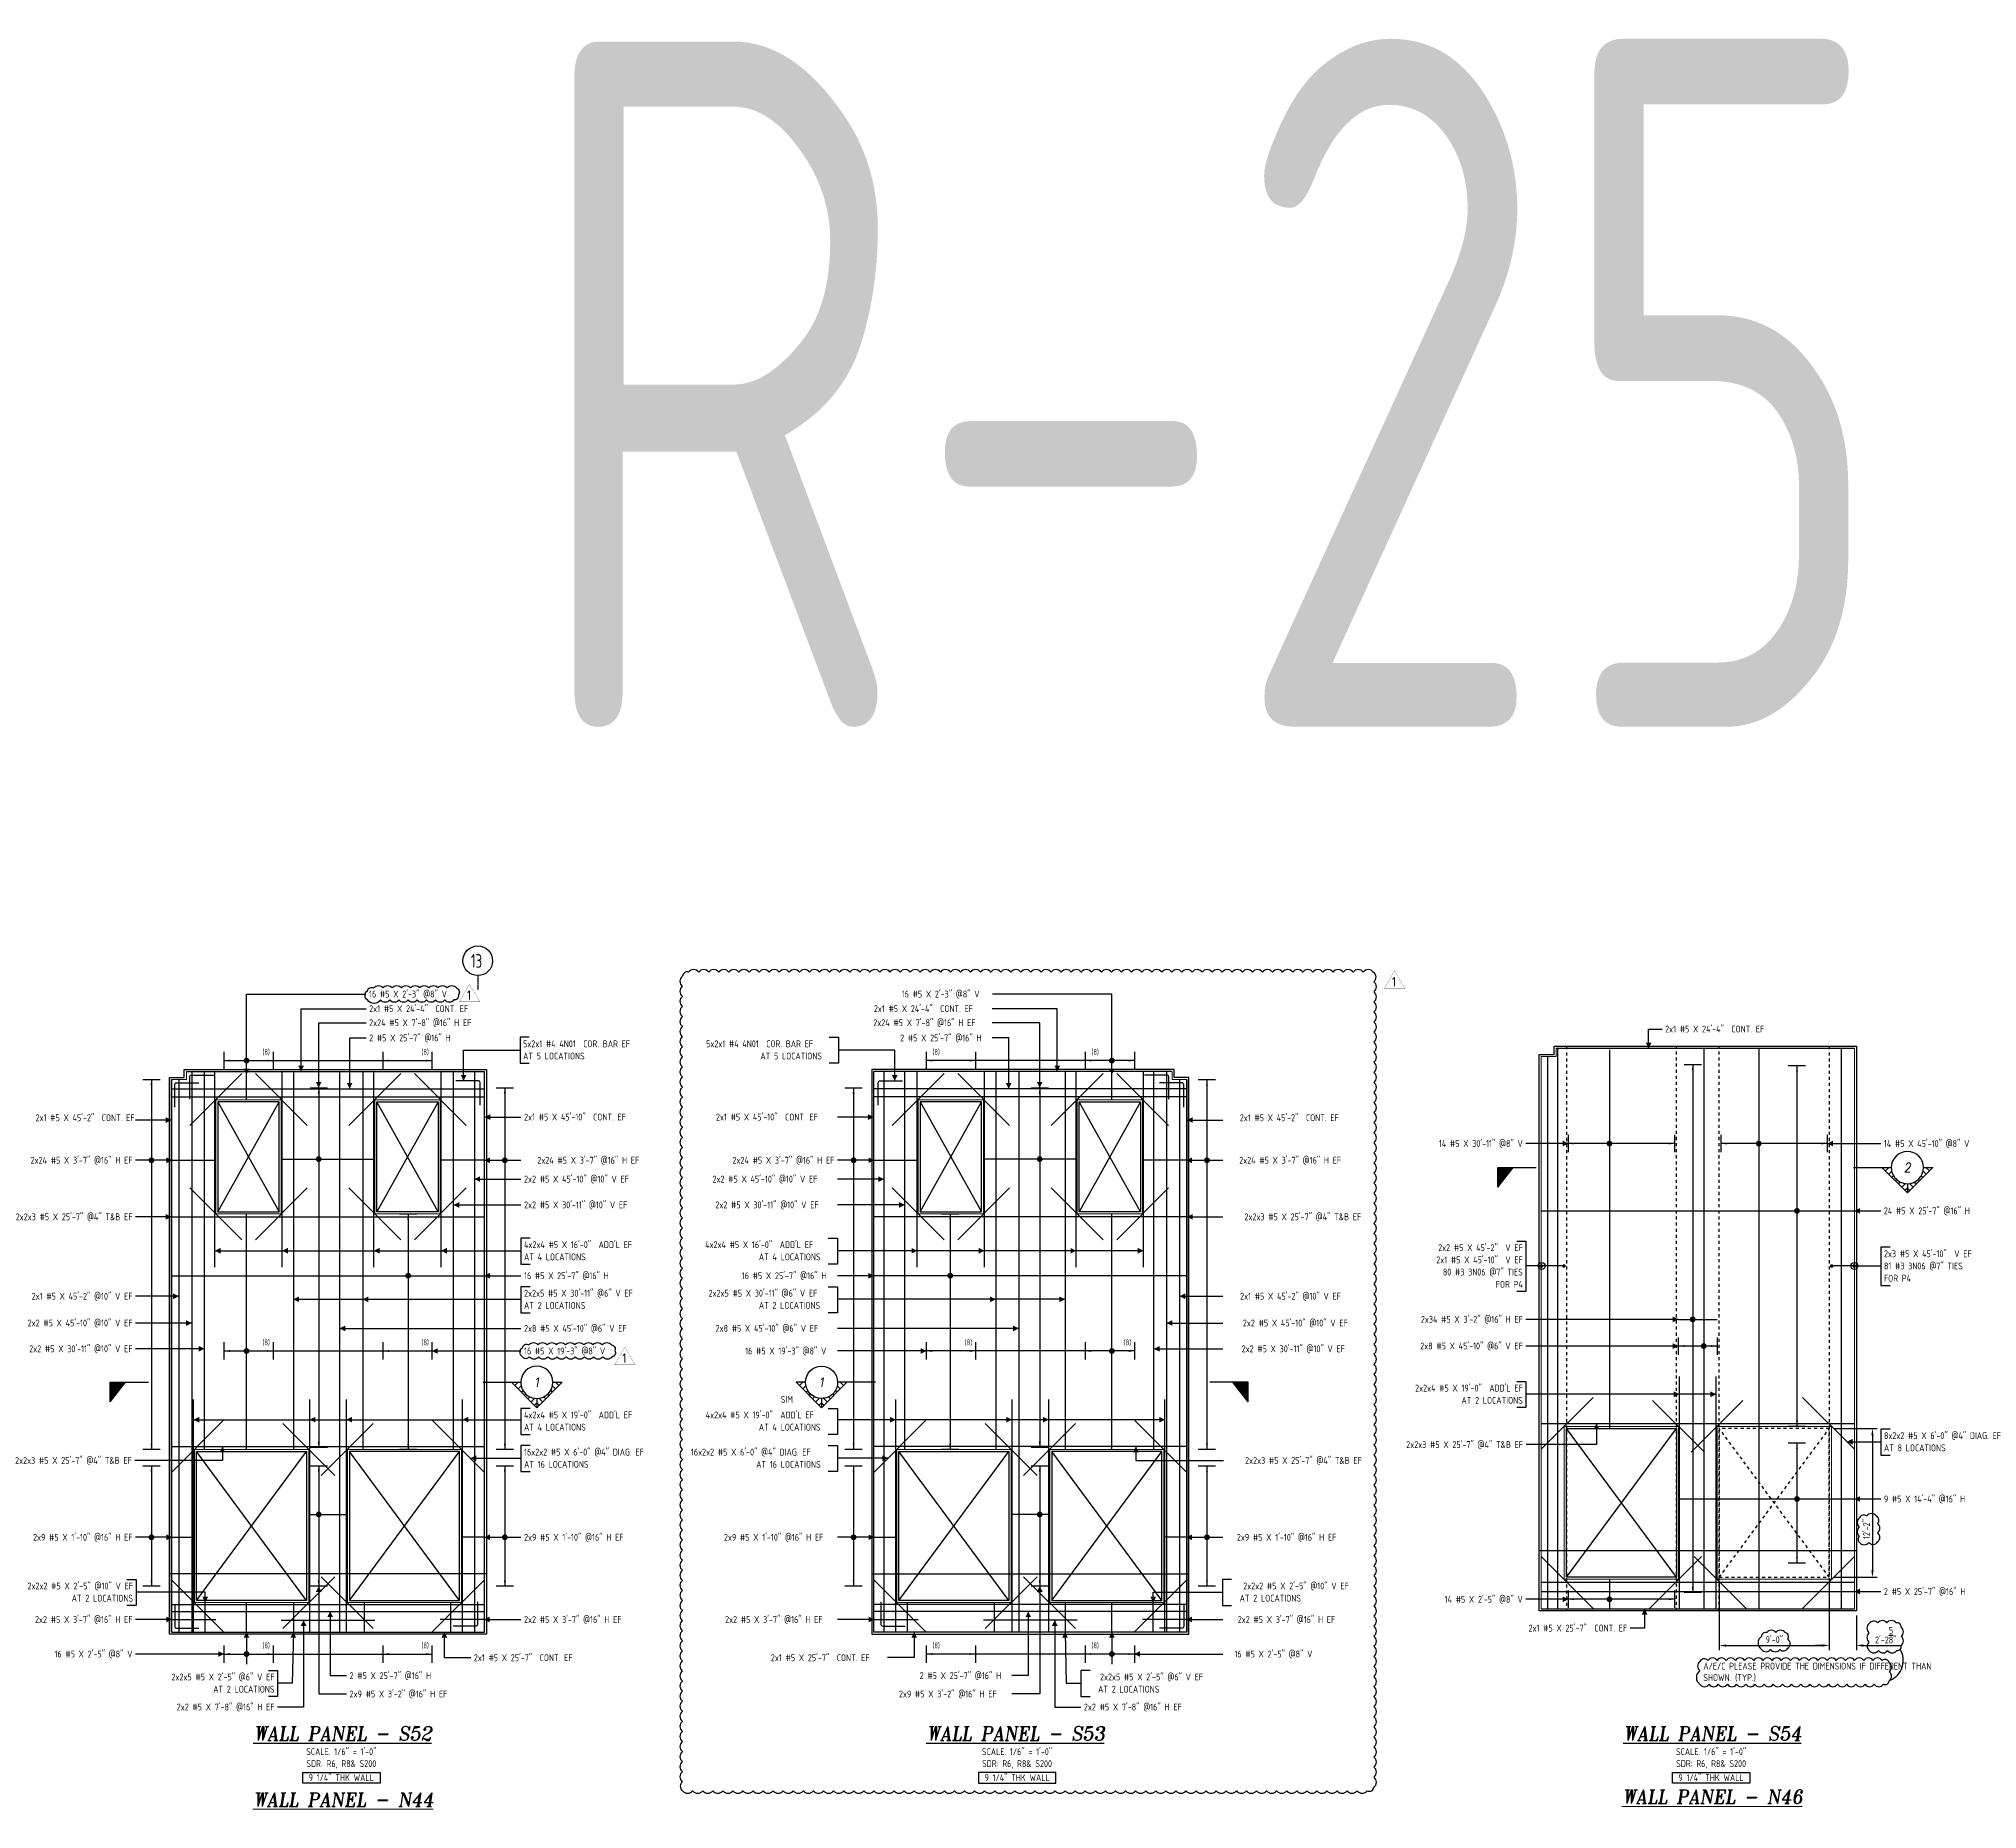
# Model space of a CAD drawing. Header units: inches. Extents: x 10095 to 38568, y -2433 to 4174.
# Drawn here: x 17910 to 19812, y 189 to 1926 of the extents above; entities that cross this region are included whole.
import ezdxf
from ezdxf.enums import TextEntityAlignment as Align

# ---------------------------------------------------------------- set-up
doc = ezdxf.new("R2010")
doc.units = ezdxf.units.IN
doc.header["$MEASUREMENT"] = 0
doc.linetypes.add('HIDDEN', pattern=[6, 3, -3])
doc.linetypes.add('PHANTOM', pattern=[2.5, 1.25, -0.25, 0.25, -0.25, 0.25, -0.25])
doc.layers.get('0').update_dxf_attribs({"linetype": 'CONTINUOUS'})
doc.layers.get('Defpoints').update_dxf_attribs({"linetype": 'CONTINUOUS'})
for name, color, linetype in [('0-25', 7, 'CONTINUOUS'), ('0-25TEXT', 7, 'CONTINUOUS'), ('0-35', 3, 'CONTINUOUS'), ('0-35TEXT', 3, 'CONTINUOUS'), ('0-50', 10, 'CONTINUOUS'), ('3', 3, 'CONTINUOUS'), ('BAR-LBL', 2, 'CONTINUOUS'), ('DETAIL', 83, 'CONTINUOUS'), ('GRID', 8, 'PHANTOM'), ('Hatch', 253, 'CONTINUOUS'), ('hidden', 7, 'HIDDEN'), ('INTERMEDIATERANGELAY', 7, 'CONTINUOUS'), ('RANGELAY', 7, 'CONTINUOUS'), ('REBARS', 4, 'CONTINUOUS'), ('REV_1', 150, 'CONTINUOUS')]:
    doc.layers.add(name, color=color, linetype=linetype)
doc.layers.add('COVER', color=6, linetype='CONTINUOUS', lineweight=0, plot=False)
doc.styles.add('AR', font='ARCHQUIK.shx', dxfattribs={"width": 0.8})
doc.styles.add('ROMANT', font='romant')
doc.dimstyles.new('CADS_DIM_48', dxfattribs={"dimscale": 48, "dimtxt": 0.09375, "dimasz": 0.09375, "dimexe": 0.0625, "dimexo": 0.0625, "dimgap": 0.09375, "dimtad": 0, "dimtih": 1, "dimtoh": 1, "dimzin": 1, "dimdsep": 46, "dimlunit": 4, "dimtxsty": 'AR', "dimblk": 'CLOSED', "dimcen": 0.1875, "dimadec": 0, "dimazin": 0, "dimtfac": 1, "dimtofl": 0, "dimtmove": 0, "dimatfit": 1, "dimldrblk": 'DOTBLANK', "dimfxl": 1, "dimtzin": 0, "dimarcsym": 0})

msp = doc.modelspace()

# ---------------------------------------------------------------- texts
at = {"color": 7, "linetype": 'Continuous', "style": 'ROMANT', "oblique": 9, "width": 0.95}
for s, p in [('%%UWALL PANEL - S52', (18208.45265, 256.63355)), ('%%UWALL PANEL - S53', (18868.68254, 256.63355)), ('%%UWALL PANEL - S54', (19552.40959, 256.63355))]:
    msp.add_text(s, height=13.5, dxfattribs=at).set_placement(p, align=Align.CENTER)
at = {"layer": '0-25TEXT', "style": 'AR', "width": 0.8}
for p in [(18140.02601, 929.23999), (18296.01904, 929.23999), (18797.38116, 929.23999), (18953.37419, 929.23999), (18140.02601, 644.33573), (18296.02601, 644.33573), (18140.02601, 347.02499), (18296.01904, 347.02499), (18797.38116, 347.02499), (18953.37419, 347.02499)]:
    msp.add_text(' (8) ', height=5.669291, dxfattribs=at).set_placement(p, align=Align.RIGHT)
for p in [(18829.11616, 644.33573), (18985.11616, 644.33573)]:
    msp.add_text(' (8) ', height=5.669291, rotation=359.99999693, dxfattribs=at).set_placement(p, align=Align.RIGHT)
at = {"layer": '0-35TEXT', "style": 'AR', "width": 0.8}
for s, height, p in [('AT 5 LOCATIONS', 6.7498312, (18385.38838, 924.67817)), ('AT 5 LOCATIONS', 6.7498312, (18618.19693, 924.67817)), ('AT 4 LOCATIONS', 6.7498312, (18386.3333, 727.61917)), ('AT 4 LOCATIONS', 6.7498312, (18616.6934, 727.61917)), ('FOR P4', 6.749831, (19720.60066, 706.68581)), ('AT 2 LOCATIONS', 6.7498312, (18386.3333, 679.98509)), ('AT 2 LOCATIONS', 6.7498312, (18616.6934, 679.98509)), ('SIM.', 6.749831, (18638.15551, 587.84486)), ('AT 4 LOCATIONS', 6.7498312, (18386.3333, 560.54554)), ('AT 4 LOCATIONS', 6.7498312, (18616.6934, 560.54554)), ('AT 8 LOCATIONS', 6.7498312, (19720.60066, 540.27428)), ('AT 16 LOCATIONS', 6.7498312, (18386.3333, 524.08474)), ('AT 16 LOCATIONS', 6.7498312, (18614.08657, 524.08474))]:
    msp.add_text(s, height=height, dxfattribs=at).set_placement(p)
for s, height, p in [('FOR P4', 6.749831, (19366.26174, 700.68643)), ('AT 2 LOCATIONS', 6.7498312, (19366.26174, 586.88147)), ('AT 2 LOCATIONS', 6.7498312, (18002.66782, 392.75488)), ('AT 2 LOCATIONS', 6.7498312, (19148.57586, 392.75488)), ('AT 2 LOCATIONS', 6.7498312, (18141.5159, 303.47297)), ('AT 2 LOCATIONS', 6.7498312, (19009.72779, 303.47297))]:
    msp.add_text(s, height=height, dxfattribs=at).set_placement(p, align=Align.RIGHT)
for s, p in [('SCALE. 1/6" = 1\'-0"', (18207.08078, 242.18666)), ('SCALE. 1/6" = 1\'-0"', (18870.05442, 242.18666)), ('SCALE. 1/6" = 1\'-0"', (19551.03772, 242.18666)), ('SDR: R6, R8& S200', (18207.08078, 230.51846)), ('SDR: R6, R8& S200', (18870.05442, 230.51846)), ('SDR: R6, R8& S200', (19551.03772, 230.51846)), ('9 1/4" THK WALL', (18207.00386, 216.73044)), ('9 1/4" THK WALL', (18870.13134, 216.73044)), ('9 1/4" THK WALL', (19550.9608, 216.73044))]:
    msp.add_text(s, height=6.7498312, dxfattribs=at).set_placement(p, align=Align.CENTER)
at = {"layer": '0-50', "style": 'AR', "width": 0.8}
msp.add_text('13', height=13.5, dxfattribs=at).set_placement((18334.12167, 1014.57064))
at = {"layer": 'BAR-LBL', "style": 'AR', "width": 0.8}
for s, height, p in [('R-25', 674.983125, (18386.3333, 1251.08926)), ('16 #5 X 2\'-3" @8" V', 6.7492913, (18234.26344, 985.45237)), ('16 #5 X 2\'-3" @8" V', 6.7492913, (18756.8532, 985.45237)), ('2x1 #5 X 24\'-4"  CONT. EF', 6.7492913, (18234.35473, 971.1159)), ('2x1 #5 X 24\'-4"  CONT. EF', 6.7492913, (18729.57856, 971.1159)), ('2x24 #5 X 7\'-8" @16" H EF', 6.7492913, (18234.35473, 957.36262)), ('2x24 #5 X 7\'-8" @16" H EF', 6.7492913, (18729.01999, 957.36262)), ('2x1 #5 X 24\'-4"  CONT. EF', 6.7492913, (19505.87781, 951.15718)), ('2 #5 X 25\'-7" @16" H', 6.7492913, (18234.35473, 942.43791)), ('5x2x1 #4 4N01  COR. BAR EF', 6.7492913, (18385.38838, 936.67691)), ('5x2x1 #4 4N01  COR. BAR EF', 6.7492913, (18564.95323, 936.67691)), ('2 #5 X 25\'-7" @16" H', 6.7492913, (18755.27241, 942.43791)), ('2x1 #5 X 45\'-10"  CONT. EF', 6.7492913, (18386.3333, 864.7991)), ('2x1 #5 X 45\'-10"  CONT. EF', 6.7492913, (18574.62099, 864.7991)), ('14 #5 X 45\'-10" @8" V', 6.7492913, (19720.52493, 838.83761)), ('2x2 #5 X 45\'-10" @10" V EF', 6.7492913, (18386.3333, 803.93053)), ('2x2 #5 X 45\'-10" @10" V EF', 6.7492913, (18571.26962, 803.93053)), ('2x2 #5 X 30\'-11" @10" V EF', 6.7492913, (18386.3333, 778.62628)), ('2x2 #5 X 30\'-11" @10" V EF', 6.7492913, (18574.06243, 778.62628)), ('24 #5 X 25\'-7" @16" H', 6.7492913, (19720.52493, 772.81806)), ('4x2x4 #5 X 16\'-0"  ADD\'L EF', 6.7492913, (18386.3333, 739.61791)), ('4x2x4 #5 X 16\'-0"  ADD\'L EF', 6.7492913, (18564.00831, 739.61791)), ('2x3 #5 X 45\'-10"  V EF', 6.7492913, (19720.60066, 730.68329)), ('81 #3 3N06 @7" TIES', 6.7492913, (19720.60066, 718.68455)), ('16 #5 X 25\'-7" @16" H', 6.7492913, (18386.3333, 709.14883)), ('16 #5 X 25\'-7" @16" H', 6.7492913, (18599.94247, 709.14883)), ('2x2x5 #5 X 30\'-11" @6" V EF', 6.7492913, (18386.3333, 691.98383)), ('2x2x5 #5 X 30\'-11" @6" V EF', 6.7492913, (18567.35968, 691.98383)), ('2x8 #5 X 45\'-10" @6" V EF', 6.7492913, (18386.3333, 657.4855)), ('2x8 #5 X 45\'-10" @6" V EF', 6.7492913, (18574.24861, 657.4855)), ('16 #5 X 19\'-3" @8" V', 6.7492913, (18386.3333, 635.2918)), ('16 #5 X 19\'-3" @8" V', 6.7492913, (18603.29384, 635.2918)), ('4x2x4 #5 X 19\'-0"  ADD\'L EF', 6.7492913, (18386.3333, 572.54429)), ('4x2x4 #5 X 19\'-0"  ADD\'L EF', 6.7492913, (18564.56687, 572.54429)), ('8x2x2 #5 X 6\'-0" @4" DIAG. EF', 6.7492913, (19720.60066, 552.27302)), ('16x2x2 #5 X 6\'-0" @4" DIAG. EF', 6.7492913, (18386.3333, 536.08348)), ('16x2x2 #5 X 6\'-0" @4" DIAG. EF', 6.7492913, (18550.04426, 536.08348)), ('9 #5 X 14\'-4" @16" H', 6.7492913, (19720.52493, 490.11263)), ('2x9 #5 X 1\'-10" @16" H EF', 6.7492913, (18386.33196, 452.51616)), ('2x9 #5 X 1\'-10" @16" H EF', 6.7492913, (18582.4422, 452.51616)), ('2 #5 X 25\'-7" @16" H', 6.7492913, (19720.52493, 399.29048)), ('2x2 #5 X 3\'-7" @16" H EF', 6.7492913, (18386.33196, 371.85157)), ('2x2 #5 X 3\'-7" @16" H EF', 6.7492913, (18583.55932, 371.85157)), ('2x1 #5 X 25\'-7"  CONT. EF', 6.7492913, (18337.0614, 334.35777)), ('2x1 #5 X 25\'-7"  CONT. EF', 6.7492913, (18628.54757, 334.35777)), ('2 #5 X 25\'-7" @16" H', 6.7492913, (18215.16002, 316.78493)), ('2 #5 X 25\'-7" @16" H', 6.7492913, (18774.46712, 316.78493)), ('2x9 #5 X 3\'-2" @16" H EF', 6.7492913, (18215.16002, 298.78403)), ('2x9 #5 X 3\'-2" @16" H EF', 6.7492913, (18754.1727, 298.78403)), ('2x2 #5 X 7\'-8" @16" H EF', 6.7492913, (18935.6193, 285.98736))]:
    msp.add_text(s, height=height, dxfattribs=at).set_placement(p)
for s, p in [('2x1 #5 X 45\'-2"  CONT. EF', (18004.16681, 864.14515)), ('2x1 #5 X 45\'-2"  CONT. EF', (19185.61173, 864.14515)), ('14 #5 X 30\'-11" @8" V', (19366.26174, 838.83761)), ('2x24 #5 X 3\'-7" @16" H EF', (18002.16702, 822.40832)), ('2x24 #5 X 3\'-7" @16" H EF', (18499.34768, 822.40832)), ('2x24 #5 X 3\'-7" @16" H EF', (18690.80323, 822.40832)), ('2x24 #5 X 3\'-7" @16" H EF', (19187.98389, 822.40832)), ('2x2x3 #5 X 25\'-7" @4" T&B EF', (18002.16703, 766.91151)), ('2x2x3 #5 X 25\'-7" @4" T&B EF', (19207.71975, 766.91151)), ('2x2 #5 X 45\'-2"  V EF', (19366.26174, 736.68265)), ('2x1 #5 X 45\'-10"  V EF', (19366.26174, 724.68391)), ('80 #3 3N06 @7" TIES', (19366.26174, 712.68517)), ('2x1 #5 X 45\'-2" @10" V EF', (18002.16702, 689.01284)), ('2x1 #5 X 45\'-2" @10" V EF', (19187.7977, 689.01284)), ('2x2 #5 X 45\'-10" @10" V EF', (18002.16703, 662.74925)), ('2x2 #5 X 45\'-10" @10" V EF', (19194.50045, 662.74925)), ('2x34 #5 X 3\'-2" @16" H EF', (19366.26174, 666.31913)), ('2x8 #5 X 45\'-10" @6" V EF', (19366.26174, 640.16726)), ('2x2 #5 X 30\'-11" @10" V EF', (18002.16703, 637.445)), ('2x2 #5 X 30\'-11" @10" V EF', (19191.70764, 637.445)), ('2x2x4 #5 X 19\'-0"  ADD\'L EF', (19366.26174, 598.88021)), ('2x2x3 #5 X 25\'-7" @4" T&B EF', (18001.5374, 527.88121)), ('2x2x3 #5 X 25\'-7" @4" T&B EF', (19208.34938, 527.88121)), ('2x2x3 #5 X 25\'-7" @4" T&B EF', (19366.4895, 543.45235)), ('2x9 #5 X 1\'-10" @16" H EF', (18002.16703, 452.51616)), ('2x9 #5 X 1\'-10" @16" H EF', (19183.32921, 452.51616)), ('2x2x2 #5 X 2\'-5" @10" V EF', (18002.66782, 404.75362)), ('2x2x2 #5 X 2\'-5" @10" V EF', (19195.48915, 404.75362)), ('14 #5 X 2\'-5" @8" V', (19366.26174, 391.67859)), ('2x2 #5 X 3\'-7" @16" H EF', (18002.16703, 371.85157)), ('2x2 #5 X 3\'-7" @16" H EF', (19182.21208, 371.85157)), ('2x1 #5 X 25\'-7"  CONT. EF', (19468.64342, 363.41236)), ('16 #5 X 2\'-5" @8" V', (18002.16703, 337.98106)), ('16 #5 X 2\'-5" @8" V', (19159.8696, 337.98106)), ('2x2x5 #5 X 2\'-5" @6" V EF', (18141.5159, 315.47171)), ('2x2x5 #5 X 2\'-5" @6" V EF', (19052.54495, 315.47171)), ('2x2 #5 X 7\'-8" @16" H EF', (18141.5159, 285.98736))]:
    msp.add_text(s, height=6.7492913, dxfattribs=at).set_placement(p, align=Align.RIGHT)
at = {"layer": 'COVER', "style": 'ROMANT', "oblique": 9, "width": 0.95}
for s, p in [('%%UWALL PANEL - N44', (18209.13606, 191.79872)), ('%%UWALL PANEL - N46', (19552.40959, 194.57218))]:
    msp.add_text(s, height=13.5, dxfattribs=at).set_placement(p, align=Align.CENTER)
at = {"layer": 'DETAIL', "insert": (19543.37252, 332.87749), "char_height": 6.7498312, "width": 190.9524352, "attachment_point": 1, "style": 'AR'}
msp.add_mtext('A/E/C PLEASE PROVIDE THE DIMENSIONS IF DIFFERENT THAN SHOWN. (TYP.)', dxfattribs=at)

# ---------------------------------------------------------------- blocks, each defined once
blk = doc.blocks.new('leadrblk')
blk.add_lwpolyline([(0, 0, 0, 1, 0), (1, 0, 1, 1, 0)], format="xyseb")
blk = doc.blocks.new('SECTARO')
at = {"linetype": 'Continuous'}
blk.add_line((33.3, 17), (20.1, 0), dxfattribs=at)
for p, q in [((33.3, 17), (33.3, 0)), ((33.3, 0), (0, 0))]:
    blk.add_line(p, q)
for points in [[(33.3, 0), (33.3, 17), (33.3, 0), (20.1, 0)], [(33.3, 17), (20.1, 0), (33.3, 0), (33.3, 17)]]:
    blk.add_solid(points, dxfattribs=at)
blk = doc.blocks.new('*X3')
at = {"color": 0, "linetype": 'Continuous'}
for p, q in [((-1.108, 0.278), (-1.075, 0.312)), ((-1.081, 0.217), (-1.031, 0.267)), ((-1.013, 0.197), (-0.986, 0.223)), ((-0.96, 0.161), (-0.942, 0.179)), ((-0.92, 0.112), (-0.898, 0.135)), ((-0.895, 0.05), (-0.854, 0.091)), ((-0.856, 0), (-0.81, 0.046)), ((-0.768, 0), (-0.765, 0.002))]:
    blk.add_line(p, q, dxfattribs=at)
blk = doc.blocks.new('*X2')
at = {"color": 0, "linetype": 'Continuous'}
for p, q in [((-1.108, 0.278), (-1.075, 0.312)), ((-0.96, 0.161), (-0.942, 0.179)), ((-0.856, 0), (-0.81, 0.046))]:
    blk.add_line(p, q, dxfattribs=at)
blk = doc.blocks.new('SECTNU')
at = {"linetype": 'Continuous'}
blk.add_line((-24.7, 0), (-32.8, 0), dxfattribs=at)
blk.add_line((0, 0), (-24.7, 0))
at = {"layer": '3'}
for p, q in [((-68.9, 0), (-46.8, 22.1)), ((-60.8, 0), (-68.9, 0))]:
    blk.add_line(p, q, dxfattribs=at)
at = {"layer": '3', "linetype": 'Continuous'}
blk.add_line((-46.8, 14), (-46.8, 22.1), dxfattribs=at)
at = {"layer": '3'}
for points in [[(-46.8, 22.1), (-24.7, 0), (-32.8, 0, 1)], [(-32.8, 0, 0.414214), (-46.8, 14)]]:
    blk.add_lwpolyline(points, format="xyb", dxfattribs=at)
for start, end in [(90, 180), (180, 0)]:
    blk.add_arc((-46.8, 0), 14, start, end, dxfattribs=at)
at = {"linetype": 'Continuous', "xscale": -64, "yscale": 64, "zscale": 64, "rotation": 359.9999999999999}
blk.add_blockref('*X3', (-117.7, 0), dxfattribs=at)
at = {"linetype": 'Continuous', "xscale": 64, "yscale": 64, "zscale": 64}
for name in ['*X3', '*X2']:
    blk.add_blockref(name, (24.1, 0), dxfattribs=at)
at = {"linetype": 'Continuous', "style": 'ROMANT', "oblique": 9, "width": 0.9}
blk.add_attdef('NO', text='', height=8, dxfattribs=at).set_placement((-46.8, 0), align=Align.MIDDLE)
blk = doc.blocks.new('_DotBlank')
at = {"layer": '0-35', "color": 0, "lineweight": -2}
blk.add_line((-0.5, 0), (-1, 0), dxfattribs=at)
blk.add_circle((0, 0), 0.5, dxfattribs=at)
blk = doc.blocks.new('*D48')
at = {"layer": 'Defpoints', "color": 0, "transparency": 16777216}
for p in [(19559, 416.7), (19667, 416.7), (19667, 349.7)]:
    blk.add_point(p, dxfattribs=at)
at = {"layer": 'DETAIL', "color": 0, "lineweight": -2, "transparency": 16777216}
for p, q in [((19559, 412.2), (19559, 345.2)), ((19667, 412.2), (19667, 345.2)), ((19565.7, 349.7), (19660.2, 349.7))]:
    blk.add_line(p, q, dxfattribs=at)
at = {"layer": 'DETAIL', "color": 0, "transparency": 16777216}
for points in [[(19565.7, 350.8), (19565.7, 348.6), (19559, 349.7)], [(19660.2, 350.8), (19660.2, 348.6), (19667, 349.7)]]:
    blk.add_solid(points, dxfattribs=at)
at = {"layer": 'DETAIL', "color": 0, "transparency": 16777216, "insert": (19613, 355.4), "char_height": 6.75, "attachment_point": 5, "style": 'AR'}
blk.add_mtext('9\'-0"', dxfattribs=at)
blk = doc.blocks.new('*D49')
at = {"layer": 'Defpoints', "color": 0, "transparency": 16777216}
for p in [(19667, 383.7), (19693.6, 383.7), (19693.6, 349.7)]:
    blk.add_point(p, dxfattribs=at)
at = {"layer": 'DETAIL', "color": 0, "lineweight": -2, "transparency": 16777216}
for p, q in [((19667, 379.2), (19667, 345.2)), ((19693.6, 379.2), (19693.6, 345.2)), ((19660.2, 349.7), (19653.5, 349.7)), ((19700.4, 349.7), (19737.7, 349.7))]:
    blk.add_line(p, q, dxfattribs=at)
at = {"layer": 'DETAIL', "color": 0, "transparency": 16777216}
for points in [[(19660.2, 350.9), (19660.2, 348.6), (19667, 349.7)], [(19700.4, 350.9), (19700.4, 348.6), (19693.6, 349.7)]]:
    blk.add_solid(points, dxfattribs=at)
at = {"layer": 'DETAIL', "color": 0, "transparency": 16777216, "insert": (19722.4, 359.9), "char_height": 6.75, "attachment_point": 5, "style": 'AR'}
blk.add_mtext('2\'-2{\\H1.000000x;\\S5/8;}"', dxfattribs=at)
blk = doc.blocks.new('*D50')
at = {"layer": 'Defpoints', "color": 0, "transparency": 16777216}
for p in [(19667, 562.7), (19667, 416.7), (19709.3, 416.7)]:
    blk.add_point(p, dxfattribs=at)
at = {"layer": 'DETAIL', "color": 0, "lineweight": -2, "transparency": 16777216}
for p, q in [((19671.5, 562.7), (19713.8, 562.7)), ((19709.3, 555.9), (19709.3, 423.4)), ((19671.5, 416.7), (19713.8, 416.7))]:
    blk.add_line(p, q, dxfattribs=at)
at = {"layer": 'DETAIL', "color": 0, "transparency": 16777216}
for points in [[(19708.2, 555.9), (19710.4, 555.9), (19709.3, 562.7)], [(19708.2, 423.4), (19710.4, 423.4), (19709.3, 416.7)]]:
    blk.add_solid(points, dxfattribs=at)
at = {"layer": 'DETAIL', "color": 0, "transparency": 16777216, "insert": (19703.5, 464), "char_height": 6.75, "attachment_point": 5, "rotation": 90, "style": 'AR'}
blk.add_mtext('12\'-2"', dxfattribs=at)
blk = doc.blocks.new('rendmark')
at = {"color": 4}
blk.add_line((0, -3), (0, 3), dxfattribs=at)
blk = doc.blocks.new('rarrow')
at = {"color": 7}
blk.add_solid([(2, -0.33), (2, 0.33), (0, 0)], dxfattribs=at)
blk = doc.blocks.new('*U1891', base_point=(18092, 638.7))
at = {"layer": 'INTERMEDIATERANGELAY'}
blk.add_line((18140, 638.7), (18248, 638.7), dxfattribs=at)
at = {"layer": 'RANGELAY'}
for p, q in [((18092, 638.7), (18140, 638.7)), ((18248, 638.7), (18296, 638.7))]:
    blk.add_line(p, q, dxfattribs=at)
at = {"layer": 'RANGELAY', "xscale": 2.834645669291339, "yscale": 2.834645669291339}
for name, p in [('rendmark', (18092, 638.7)), ('rendmark', (18248, 638.7)), ('rarrow', (18092, 638.7)), ('rarrow', (18248, 638.7))]:
    blk.add_blockref(name, p, dxfattribs=at)
at = {"layer": 'RANGELAY', "xscale": 2.834645669291339, "yscale": 2.834645669291339, "rotation": 179.999996929531}
for name, p in [('rendmark', (18140, 638.7)), ('rendmark', (18296, 638.7)), ('rarrow', (18140, 638.7)), ('rarrow', (18296, 638.7))]:
    blk.add_blockref(name, p, dxfattribs=at)
blk = doc.blocks.new('VPM6FC311')
at = {"const_width": 1}
blk.add_lwpolyline([(-0.5, 0, 1), (0.5, 0, 1)], format="xyb", close=True, dxfattribs=at)
blk = doc.blocks.new('*U1249', base_point=(19597.5, 936))
at = {"layer": 'REBARS', "color": 0}
blk.add_lwpolyline([(19597.8, 936), (19597.8, 386)], dxfattribs=at)
blk = doc.blocks.new('*U1855', base_point=(19665, 842.2))
at = {"layer": 'RANGELAY'}
blk.add_line((19665, 842.2), (19561, 842.2), dxfattribs=at)
at = {"layer": 'RANGELAY', "xscale": 2.834645669291339, "yscale": 2.834645669291339}
for name, p, rotation in [('rendmark', (19561, 842.2), 359.9999969295309), ('rarrow', (19561, 842.2), 359.9999969295309), ('rarrow', (19665, 842.2), 179.9999999999999), ('rendmark', (19665, 842.2), 179.9999999999999)]:
    blk.add_blockref(name, p, dxfattribs=dict(at, rotation=rotation))
blk = doc.blocks.new('VPM702620')
at = {"const_width": 1}
blk.add_lwpolyline([(-0.5, 0, 1), (0.5, 0, 1)], format="xyb", close=True, dxfattribs=at)
blk = doc.blocks.new('*U812', base_point=(19519.5, 493.2))
at = {"layer": 'REBARS', "color": 0}
blk.add_lwpolyline([(19519.5, 493.5), (19691.5, 493.5)], dxfattribs=at)
blk = doc.blocks.new('*U1854', base_point=(19635.3, 548.7))
at = {"layer": 'RANGELAY'}
blk.add_line((19635.3, 548.7), (19635.3, 430.7), dxfattribs=at)
at = {"layer": 'RANGELAY', "xscale": 2.834645669291339, "yscale": 2.834645669291339}
for name, p, rotation in [('rendmark', (19635.3, 548.7), 269.9999999999999), ('rarrow', (19635.3, 548.7), 269.9999999999999), ('rendmark', (19635.3, 430.7), 89.999996929531), ('rarrow', (19635.3, 430.7), 89.999996929531)]:
    blk.add_blockref(name, p, dxfattribs=dict(at, rotation=rotation))
blk = doc.blocks.new('VPM702720')
at = {"const_width": 1}
blk.add_lwpolyline([(-0.5, 0, 1), (0.5, 0, 1)], format="xyb", close=True, dxfattribs=at)
blk = doc.blocks.new('*U1377', base_point=(19384.4, 402.4))
at = {"layer": 'REBARS', "color": 0}
blk.add_lwpolyline([(19384.4, 402.7), (19691.4, 402.7)], dxfattribs=at)
blk = doc.blocks.new('*U1375', base_point=(19384.4, 775.9))
at = {"layer": 'REBARS', "color": 0}
blk.add_lwpolyline([(19384.4, 776.2), (19691.4, 776.2)], dxfattribs=at)
blk = doc.blocks.new('*U1853', base_point=(19635.3, 918.7))
at = {"layer": 'RANGELAY'}
blk.add_line((19635.3, 918.7), (19635.3, 564.7), dxfattribs=at)
at = {"layer": 'RANGELAY', "xscale": 2.834645669291339, "yscale": 2.834645669291339}
for name, p, rotation in [('rendmark', (19635.3, 918.7), 269.9999999999999), ('rarrow', (19635.3, 918.7), 269.9999999999999), ('rendmark', (19635.3, 564.7), 89.999996929531), ('rarrow', (19635.3, 564.7), 89.999996929531)]:
    blk.add_blockref(name, p, dxfattribs=dict(at, rotation=rotation))
blk = doc.blocks.new('VPM7028C0')
at = {"const_width": 1}
blk.add_lwpolyline([(-0.5, 0, 1), (0.5, 0, 1)], format="xyb", close=True, dxfattribs=at)
blk = doc.blocks.new('*U1852', base_point=(19532.9, 919.7))
at = {"layer": 'RANGELAY'}
blk.add_line((19532.9, 919.7), (19532.9, 401.7), dxfattribs=at)
at = {"layer": 'RANGELAY', "xscale": 2.834645669291339, "yscale": 2.834645669291339}
for name, p, rotation in [('rendmark', (19532.9, 919.7), 269.9999999999999), ('rarrow', (19532.9, 919.7), 269.9999999999999), ('rendmark', (19532.9, 401.7), 89.999996929531), ('rarrow', (19532.9, 401.7), 89.999996929531)]:
    blk.add_blockref(name, p, dxfattribs=dict(at, rotation=rotation))
blk = doc.blocks.new('VPM702940')
at = {"const_width": 1}
blk.add_lwpolyline([(-0.5, 0, 1), (0.5, 0, 1)], format="xyb", close=True, dxfattribs=at)
blk = doc.blocks.new('*U682', base_point=(19519, 669.4))
at = {"layer": 'REBARS', "color": 0}
blk.add_lwpolyline([(19519, 669.7), (19557, 669.7)], dxfattribs=at)
blk = doc.blocks.new('*U1250', base_point=(19543.5, 936))
at = {"layer": 'REBARS', "color": 0}
blk.add_lwpolyline([(19543.8, 936), (19543.8, 386)], dxfattribs=at)
blk = doc.blocks.new('*U1851', base_point=(19557, 643.5))
at = {"layer": 'RANGELAY'}
blk.add_line((19557, 643.5), (19519, 643.5), dxfattribs=at)
at = {"layer": 'RANGELAY', "xscale": 2.834645669291339, "yscale": 2.834645669291339}
for name, p, rotation in [('rendmark', (19519, 643.5), 359.999996929531), ('rendmark', (19557, 643.5), 180), ('rarrow', (19519, 643.5), 359.999996929531), ('rarrow', (19557, 643.5), 180)]:
    blk.add_blockref(name, p, dxfattribs=dict(at, rotation=rotation))
blk = doc.blocks.new('VPM702AA0')
at = {"const_width": 1}
blk.add_lwpolyline([(-0.5, 0, 1), (0.5, 0, 1)], format="xyb", close=True, dxfattribs=at)
blk = doc.blocks.new('*U767', base_point=(19450.9, 934))
at = {"layer": 'REBARS', "color": 0}
blk.add_lwpolyline([(19451.3, 934), (19451.3, 563)], dxfattribs=at)
blk = doc.blocks.new('*U1850', base_point=(19515, 842.2))
at = {"layer": 'RANGELAY'}
blk.add_line((19515, 842.2), (19411, 842.2), dxfattribs=at)
at = {"layer": 'RANGELAY', "xscale": 2.834645669291339, "yscale": 2.834645669291339}
for name, p, rotation in [('rendmark', (19411, 842.2), 359.9999969295309), ('rarrow', (19411, 842.2), 359.9999969295309), ('rarrow', (19515, 842.2), 179.9999999999999), ('rendmark', (19515, 842.2), 179.9999999999999)]:
    blk.add_blockref(name, p, dxfattribs=dict(at, rotation=rotation))
blk = doc.blocks.new('VPM702C00')
at = {"const_width": 1}
blk.add_lwpolyline([(-0.5, 0, 1), (0.5, 0, 1)], format="xyb", close=True, dxfattribs=at)
blk = doc.blocks.new('*U1849', base_point=(19691.6, 722.1))
at = {"layer": 'REBARS', "color": 0, "const_width": 1.8}
for points in [[(19669.3, 723, 1), (19669.3, 721.2, 1), (19669.3, 723)], [(19691.4, 721.2, 1), (19691.4, 723, 1), (19691.4, 721.2)]]:
    blk.add_lwpolyline(points, format="xyb", dxfattribs=at)
at = {"layer": 'REBARS', "color": 0}
blk.add_lwpolyline([(19691.4, 722.1), (19669.3, 722.1)], dxfattribs=at)
blk = doc.blocks.new('*U704', base_point=(19679.5, 385.7))
at = {"layer": 'REBARS', "color": 0}
blk.add_lwpolyline([(19679.1, 385.7), (19679.1, 935.7)], dxfattribs=at)
blk = doc.blocks.new('*U703', base_point=(19401.1, 385.7))
at = {"layer": 'REBARS', "color": 0}
blk.add_lwpolyline([(19400.8, 385.7), (19400.8, 935.7)], dxfattribs=at)
blk = doc.blocks.new('*U644', base_point=(19391, 385.7))
at = {"layer": 'REBARS', "color": 0}
blk.add_lwpolyline([(19390.7, 385.7), (19390.7, 927.7)], dxfattribs=at)
blk = doc.blocks.new('*U1848', base_point=(19406.9, 722.1))
at = {"layer": 'REBARS', "color": 0, "const_width": 1.8}
for points in [[(19384.5, 723, 1), (19384.5, 721.2, 1), (19384.5, 723)], [(19406.7, 721.2, 1), (19406.7, 723, 1), (19406.7, 721.2)]]:
    blk.add_lwpolyline(points, format="xyb", dxfattribs=at)
at = {"layer": 'REBARS', "color": 0}
blk.add_lwpolyline([(19406.7, 722.1), (19384.5, 722.1)], dxfattribs=at)
blk = doc.blocks.new('*U747', base_point=(19399.6, 935.3))
at = {"layer": 'REBARS', "color": 0}
blk.add_lwpolyline([(19399.6, 935.7), (19691.6, 935.7)], dxfattribs=at)
blk = doc.blocks.new('*U1374', base_point=(19384.6, 386))
at = {"layer": 'REBARS', "color": 0}
blk.add_lwpolyline([(19384.6, 385.7), (19691.6, 385.7)], dxfattribs=at)
blk = doc.blocks.new('*U587', base_point=(19531.2, 539.5))
at = {"layer": 'REBARS', "color": 0}
blk.add_lwpolyline([(19531.4, 539.3), (19582.3, 590.2)], dxfattribs=at)
blk = doc.blocks.new('*U588', base_point=(19384.1, 436.8))
at = {"layer": 'REBARS', "color": 0}
blk.add_lwpolyline([(19384.4, 437), (19435.3, 386.1)], dxfattribs=at)
blk = doc.blocks.new('*U589', base_point=(19384.1, 542.5))
at = {"layer": 'REBARS', "color": 0}
blk.add_lwpolyline([(19384.4, 542.3), (19435.3, 593.2)], dxfattribs=at)
blk = doc.blocks.new('*U590', base_point=(19544.8, 539.5))
at = {"layer": 'REBARS', "color": 0}
blk.add_lwpolyline([(19544.6, 539.3), (19493.6, 590.2)], dxfattribs=at)
blk = doc.blocks.new('*U591', base_point=(19691.8, 436.8))
at = {"layer": 'REBARS', "color": 0}
blk.add_lwpolyline([(19691.6, 437), (19640.7, 386.1)], dxfattribs=at)
blk = doc.blocks.new('*U592', base_point=(19691.8, 542.5))
at = {"layer": 'REBARS', "color": 0}
blk.add_lwpolyline([(19691.6, 542.3), (19640.7, 593.2)], dxfattribs=at)
blk = doc.blocks.new('*U593', base_point=(19534.1, 436.8))
at = {"layer": 'REBARS', "color": 0}
blk.add_lwpolyline([(19534.4, 437), (19585.3, 386.1)], dxfattribs=at)
blk = doc.blocks.new('*U594', base_point=(19541.8, 436.8))
at = {"layer": 'REBARS', "color": 0}
blk.add_lwpolyline([(19541.6, 437), (19490.7, 386.1)], dxfattribs=at)
blk = doc.blocks.new('*U1461', base_point=(19450.9, 414.7))
at = {"layer": 'REBARS', "color": 0}
blk.add_lwpolyline([(19451.3, 414.7), (19451.3, 385.7)], dxfattribs=at)
blk = doc.blocks.new('*U1847', base_point=(19515, 395.1))
at = {"layer": 'RANGELAY'}
blk.add_line((19515, 395.1), (19411, 395.1), dxfattribs=at)
at = {"layer": 'RANGELAY', "xscale": 2.834645669291339, "yscale": 2.834645669291339}
for name, p, rotation in [('rendmark', (19411, 395.1), 359.9999969295309), ('rendmark', (19515, 395.1), 179.9999999999999), ('rarrow', (19411, 395.1), 359.9999969295309), ('rarrow', (19515, 395.1), 179.9999999999999)]:
    blk.add_blockref(name, p, dxfattribs=dict(at, rotation=rotation))
blk = doc.blocks.new('VPM703400')
at = {"const_width": 1}
blk.add_lwpolyline([(-0.5, 0, 1), (0.5, 0, 1)], format="xyb", close=True, dxfattribs=at)
blk = doc.blocks.new('*U1372', base_point=(19384.4, 412))
at = {"layer": 'REBARS', "color": 0}
blk.add_lwpolyline([(19384.4, 411.7), (19691.4, 411.7)], dxfattribs=at)
blk = doc.blocks.new('*U1373', base_point=(19384.4, 567.3))
at = {"layer": 'REBARS', "color": 0}
blk.add_lwpolyline([(19384.4, 567.6), (19691.4, 567.6)], dxfattribs=at)
blk = doc.blocks.new('*U546', base_point=(19519.7, 385.7))
at = {"layer": 'REBARS', "color": 0}
blk.add_lwpolyline([(19520, 385.7), (19520, 613.7)], dxfattribs=at)
blk = doc.blocks.new('*U547', base_point=(19556.3, 385.7))
at = {"layer": 'REBARS', "color": 0}
blk.add_lwpolyline([(19556, 385.7), (19556, 613.7)], dxfattribs=at)
blk = doc.blocks.new('*U727', base_point=(18304.7, 720.9))
at = {"layer": 'REBARS', "color": 0}
blk.add_lwpolyline([(18305, 720.9), (18305, 912.9)], dxfattribs=at)
blk = doc.blocks.new('*U728', base_point=(18239.3, 720.9))
at = {"layer": 'REBARS', "color": 0}
blk.add_lwpolyline([(18239, 720.9), (18239, 912.9)], dxfattribs=at)
blk = doc.blocks.new('*U729', base_point=(18148.7, 720.9))
at = {"layer": 'REBARS', "color": 0}
blk.add_lwpolyline([(18149, 720.9), (18149, 912.9)], dxfattribs=at)
blk = doc.blocks.new('*U730', base_point=(18083.3, 720.9))
at = {"layer": 'REBARS', "color": 0}
blk.add_lwpolyline([(18083, 720.9), (18083, 912.9)], dxfattribs=at)
blk = doc.blocks.new('*U579', base_point=(18187.2, 417.1))
at = {"layer": 'REBARS', "color": 0}
blk.add_lwpolyline([(18187.4, 417.3), (18238.4, 366.4)], dxfattribs=at)
blk = doc.blocks.new('*U580', base_point=(18187.2, 516.8))
at = {"layer": 'REBARS', "color": 0}
blk.add_lwpolyline([(18187.4, 516.6), (18238.4, 567.5)], dxfattribs=at)
blk = doc.blocks.new('*U581', base_point=(18040.2, 414.1))
at = {"layer": 'REBARS', "color": 0}
blk.add_lwpolyline([(18040.4, 414.3), (18091.3, 363.4)], dxfattribs=at)
blk = doc.blocks.new('*U582', base_point=(18200.8, 417.1))
at = {"layer": 'REBARS', "color": 0}
blk.add_lwpolyline([(18200.6, 417.3), (18149.7, 366.4)], dxfattribs=at)
blk = doc.blocks.new('*U583', base_point=(18040.2, 519.8))
at = {"layer": 'REBARS', "color": 0}
blk.add_lwpolyline([(18040.4, 519.6), (18091.3, 570.5)], dxfattribs=at)
blk = doc.blocks.new('*U584', base_point=(18200.8, 516.8))
at = {"layer": 'REBARS', "color": 0}
blk.add_lwpolyline([(18200.6, 516.6), (18149.7, 567.5)], dxfattribs=at)
blk = doc.blocks.new('*U1268', base_point=(18214.2, 798.3))
at = {"layer": 'REBARS', "color": 0}
blk.add_lwpolyline([(18214.4, 798.6), (18265.3, 747.7)], dxfattribs=at)
blk = doc.blocks.new('*U1269', base_point=(18329.8, 798.3))
at = {"layer": 'REBARS', "color": 0}
blk.add_lwpolyline([(18329.6, 798.6), (18278.7, 747.7)], dxfattribs=at)
blk = doc.blocks.new('*U1270', base_point=(18214.2, 860.1))
at = {"layer": 'REBARS', "color": 0}
blk.add_lwpolyline([(18214.4, 859.9), (18265.3, 910.8)], dxfattribs=at)
blk = doc.blocks.new('*U1271', base_point=(18329.8, 860.1))
at = {"layer": 'REBARS', "color": 0}
blk.add_lwpolyline([(18329.6, 859.9), (18278.7, 910.8)], dxfattribs=at)
blk = doc.blocks.new('*U1272', base_point=(18058.2, 798.3))
at = {"layer": 'REBARS', "color": 0}
blk.add_lwpolyline([(18058.4, 798.6), (18109.4, 747.7)], dxfattribs=at)
blk = doc.blocks.new('*U1273', base_point=(18173.8, 798.3))
at = {"layer": 'REBARS', "color": 0}
blk.add_lwpolyline([(18173.6, 798.6), (18122.7, 747.7)], dxfattribs=at)
blk = doc.blocks.new('*U1274', base_point=(18058.2, 860.1))
at = {"layer": 'REBARS', "color": 0}
blk.add_lwpolyline([(18058.4, 859.9), (18109.4, 910.8)], dxfattribs=at)
blk = doc.blocks.new('*U1275', base_point=(18173.8, 860.1))
at = {"layer": 'REBARS', "color": 0}
blk.add_lwpolyline([(18173.6, 859.9), (18122.7, 910.8)], dxfattribs=at)
blk = doc.blocks.new('*U1085', base_point=(18043.4, 366.4))
at = {"layer": 'REBARS', "color": 0}
blk.add_lwpolyline([(18043.6, 390.4), (18043.6, 368.4, 0.414214), (18045.4, 366.7), (18067.4, 366.7)], format="xyb", dxfattribs=at)
blk = doc.blocks.new('*U1086', base_point=(18340.9, 368.4))
at = {"layer": 'REBARS', "color": 0}
blk.add_lwpolyline([(18340.7, 392.4), (18340.7, 370.4, -0.414214), (18338.9, 368.7), (18316.9, 368.7)], format="xyb", dxfattribs=at)
blk = doc.blocks.new('*U702', base_point=(18348, 362.9))
at = {"layer": 'REBARS', "color": 0}
blk.add_lwpolyline([(18347.6, 362.9), (18347.6, 912.9)], dxfattribs=at)
blk = doc.blocks.new('*U642', base_point=(18040.7, 362.9))
at = {"layer": 'REBARS', "color": 0}
blk.add_lwpolyline([(18040.4, 362.9), (18040.4, 904.9)], dxfattribs=at)
blk = doc.blocks.new('*U1478', base_point=(18114.4, 885))
at = {"layer": 'REBARS', "color": 0}
blk.add_lwpolyline([(18114.1, 885), (18114.1, 912)], dxfattribs=at)
blk = doc.blocks.new('*U1087', base_point=(18043.4, 901.9))
at = {"layer": 'REBARS', "color": 0}
blk.add_lwpolyline([(18043.6, 877.9), (18043.6, 899.9, -0.414214), (18045.4, 901.7), (18067.4, 901.7)], format="xyb", dxfattribs=at)
blk = doc.blocks.new('*U1370', base_point=(18040.4, 712.2))
at = {"layer": 'REBARS', "color": 0}
blk.add_lwpolyline([(18040.4, 712.5), (18347.4, 712.5)], dxfattribs=at)
blk = doc.blocks.new('*U1846', base_point=(18272.7, 773.2))
at = {"layer": 'RANGELAY'}
blk.add_line((18272.7, 773.2), (18272.7, 541.9), dxfattribs=at)
at = {"layer": 'RANGELAY', "xscale": 2.834645669291339, "yscale": 2.834645669291339}
for name, p, rotation in [('rendmark', (18272.7, 773.2), 269.9999999999999), ('rarrow', (18272.7, 773.2), 269.9999999999999), ('rendmark', (18272.7, 541.9), 89.999996929531), ('rarrow', (18272.7, 541.9), 89.999996929531)]:
    blk.add_blockref(name, p, dxfattribs=dict(at, rotation=rotation))
blk = doc.blocks.new('VPM706161')
at = {"const_width": 1}
blk.add_lwpolyline([(-0.5, 0, 1), (0.5, 0, 1)], format="xyb", close=True, dxfattribs=at)
blk = doc.blocks.new('*U746', base_point=(18055.6, 912.6))
at = {"layer": 'REBARS', "color": 0}
blk.add_lwpolyline([(18055.6, 912.9), (18347.6, 912.9)], dxfattribs=at)
blk = doc.blocks.new('*U643', base_point=(18040.1, 904.9))
at = {"layer": 'REBARS', "color": 0}
blk.add_lwpolyline([(18040.4, 904.9), (18040.4, 362.9)], dxfattribs=at)
blk = doc.blocks.new('*U1088', base_point=(18058, 909.6))
at = {"layer": 'REBARS', "color": 0}
blk.add_lwpolyline([(18058.3, 885.6), (18058.3, 907.6, -0.414214), (18060, 909.3), (18082, 909.3)], format="xyb", dxfattribs=at)
blk = doc.blocks.new('*U641', base_point=(18047.3, 904.9))
at = {"layer": 'REBARS', "color": 0}
blk.add_lwpolyline([(18047.6, 904.9), (18047.6, 362.9)], dxfattribs=at)
blk = doc.blocks.new('*U1089', base_point=(18343.4, 904))
at = {"layer": 'REBARS', "color": 0}
blk.add_lwpolyline([(18343.2, 880), (18343.2, 902, 0.414214), (18341.4, 903.8), (18319.4, 903.8)], format="xyb", dxfattribs=at)
blk = doc.blocks.new('*U661', base_point=(18114.4, 362.9))
at = {"layer": 'REBARS', "color": 0}
blk.add_lwpolyline([(18114.1, 362.9), (18114.1, 391.9)], dxfattribs=at)
blk = doc.blocks.new('*U1369', base_point=(18040.6, 895.7))
at = {"layer": 'REBARS', "color": 0}
blk.add_lwpolyline([(18040.6, 896), (18347.6, 896)], dxfattribs=at)
blk = doc.blocks.new('*U1845', base_point=(18367.5, 525.9))
at = {"layer": 'RANGELAY'}
blk.add_line((18367.5, 525.9), (18367.5, 407.9), dxfattribs=at)
at = {"layer": 'RANGELAY', "xscale": 2.834645669291339, "yscale": 2.834645669291339}
for name, p, rotation in [('rendmark', (18367.5, 525.9), 269.9999999999999), ('rarrow', (18367.5, 525.9), 269.9999999999999), ('rendmark', (18367.5, 407.9), 89.999996929531), ('rarrow', (18367.5, 407.9), 89.999996929531)]:
    blk.add_blockref(name, p, dxfattribs=dict(at, rotation=rotation))
blk = doc.blocks.new('VPM706621')
at = {"const_width": 1}
blk.add_lwpolyline([(-0.5, 0, 1), (0.5, 0, 1)], format="xyb", close=True, dxfattribs=at)
blk = doc.blocks.new('*U675', base_point=(18347.2, 455.6))
at = {"layer": 'REBARS', "color": 0}
blk.add_lwpolyline([(18347.2, 455.9), (18325.2, 455.9)], dxfattribs=at)
blk = doc.blocks.new('*U1844', base_point=(18367.5, 896.9))
at = {"layer": 'RANGELAY'}
blk.add_line((18367.5, 896.9), (18367.5, 541.9), dxfattribs=at)
at = {"layer": 'RANGELAY', "xscale": 2.834645669291339, "yscale": 2.834645669291339}
for name, p, rotation in [('rendmark', (18367.5, 896.9), 269.9999999999999), ('rarrow', (18367.5, 896.9), 269.9999999999999), ('rendmark', (18367.5, 541.9), 89.999996929531), ('rarrow', (18367.5, 541.9), 89.999996929531)]:
    blk.add_blockref(name, p, dxfattribs=dict(at, rotation=rotation))
blk = doc.blocks.new('VPM706721')
at = {"const_width": 1}
blk.add_lwpolyline([(-0.5, 0, 1), (0.5, 0, 1)], format="xyb", close=True, dxfattribs=at)
blk = doc.blocks.new('*U787', base_point=(18347.2, 825.5))
at = {"layer": 'REBARS', "color": 0}
blk.add_lwpolyline([(18347.2, 825.8), (18304.2, 825.8)], dxfattribs=at)
blk = doc.blocks.new('*U1843', base_point=(18020.8, 525.9))
at = {"layer": 'RANGELAY'}
blk.add_line((18020.8, 525.9), (18020.8, 407.9), dxfattribs=at)
at = {"layer": 'RANGELAY', "xscale": 2.834645669291339, "yscale": 2.834645669291339}
for name, p, rotation in [('rendmark', (18020.8, 525.9), 269.9999999999999), ('rarrow', (18020.8, 525.9), 269.9999999999999), ('rendmark', (18020.8, 407.9), 89.999996929531), ('rarrow', (18020.8, 407.9), 89.999996929531)]:
    blk.add_blockref(name, p, dxfattribs=dict(at, rotation=rotation))
blk = doc.blocks.new('VPM706821')
at = {"const_width": 1}
blk.add_lwpolyline([(-0.5, 0, 1), (0.5, 0, 1)], format="xyb", close=True, dxfattribs=at)
blk = doc.blocks.new('*U674', base_point=(18041, 455.6))
at = {"layer": 'REBARS', "color": 0}
blk.add_lwpolyline([(18041, 455.9), (18063, 455.9)], dxfattribs=at)
blk = doc.blocks.new('*U1842', base_point=(18020.8, 904.9))
at = {"layer": 'RANGELAY'}
blk.add_line((18020.8, 904.9), (18020.8, 541.9), dxfattribs=at)
at = {"layer": 'RANGELAY', "xscale": 2.834645669291339, "yscale": 2.834645669291339}
for name, p, rotation in [('rendmark', (18020.8, 904.9), 269.9999999999999), ('rarrow', (18020.8, 904.9), 269.9999999999999), ('rendmark', (18020.8, 541.9), 89.999996929531), ('rarrow', (18020.8, 541.9), 89.999996929531)]:
    blk.add_blockref(name, p, dxfattribs=dict(at, rotation=rotation))
blk = doc.blocks.new('VPM706921')
at = {"const_width": 1}
blk.add_lwpolyline([(-0.5, 0, 1), (0.5, 0, 1)], format="xyb", close=True, dxfattribs=at)
blk = doc.blocks.new('*U784', base_point=(18041, 825.5))
at = {"layer": 'REBARS', "color": 0}
blk.add_lwpolyline([(18041, 825.8), (18084, 825.8)], dxfattribs=at)
blk = doc.blocks.new('*U766', base_point=(18073.1, 541.9))
at = {"layer": 'REBARS', "color": 0}
blk.add_lwpolyline([(18072.8, 541.9), (18072.8, 912.9)], dxfattribs=at)
blk = doc.blocks.new('*U701', base_point=(18060.1, 912.9))
at = {"layer": 'REBARS', "color": 0}
blk.add_lwpolyline([(18060.4, 912.9), (18060.4, 362.9)], dxfattribs=at)
blk = doc.blocks.new('*U1841', base_point=(18184.9, 896.9))
at = {"layer": 'RANGELAY'}
blk.add_line((18184.9, 896.9), (18184.9, 543.9), dxfattribs=at)
at = {"layer": 'RANGELAY', "xscale": 2.834645669291339, "yscale": 2.834645669291339}
for name, p, rotation in [('rendmark', (18184.9, 896.9), 269.9999999999999), ('rarrow', (18184.9, 896.9), 269.9999999999999), ('rendmark', (18184.9, 543.9), 89.999996929531), ('rarrow', (18184.9, 543.9), 89.999996929531)]:
    blk.add_blockref(name, p, dxfattribs=dict(at, rotation=rotation))
blk = doc.blocks.new('VPM706B61')
at = {"const_width": 1}
blk.add_lwpolyline([(-0.5, 0, 1), (0.5, 0, 1)], format="xyb", close=True, dxfattribs=at)
blk = doc.blocks.new('*U803', base_point=(18148, 826.6))
at = {"layer": 'REBARS', "color": 0}
blk.add_lwpolyline([(18148, 826.9), (18240, 826.9)], dxfattribs=at)
blk = doc.blocks.new('*U1840', base_point=(18184.9, 525.9))
at = {"layer": 'RANGELAY'}
blk.add_line((18184.9, 525.9), (18184.9, 407.9), dxfattribs=at)
at = {"layer": 'RANGELAY', "xscale": 2.834645669291339, "yscale": 2.834645669291339}
for name, p, rotation in [('rendmark', (18184.9, 525.9), 269.9999999999999), ('rarrow', (18184.9, 525.9), 269.9999999999999), ('rendmark', (18184.9, 407.9), 89.999996929531), ('rarrow', (18184.9, 407.9), 89.999996929531)]:
    blk.add_blockref(name, p, dxfattribs=dict(at, rotation=rotation))
blk = doc.blocks.new('VPM706C61')
at = {"const_width": 1}
blk.add_lwpolyline([(-0.5, 0, 1), (0.5, 0, 1)], format="xyb", close=True, dxfattribs=at)
blk = doc.blocks.new('*U681', base_point=(18175, 478))
at = {"layer": 'REBARS', "color": 0}
blk.add_lwpolyline([(18175, 478.3), (18213, 478.3)], dxfattribs=at)
blk = doc.blocks.new('*U1368', base_point=(18040.6, 363.3))
at = {"layer": 'REBARS', "color": 0}
blk.add_lwpolyline([(18040.6, 362.9), (18347.6, 362.9)], dxfattribs=at)
blk = doc.blocks.new('*U700', base_point=(18205, 912.9))
at = {"layer": 'REBARS', "color": 0}
blk.add_lwpolyline([(18205.3, 912.9), (18205.3, 362.9)], dxfattribs=at)
blk = doc.blocks.new('*U763', base_point=(18227.7, 912.9))
at = {"layer": 'REBARS', "color": 0}
blk.add_lwpolyline([(18228, 912.9), (18228, 541.9)], dxfattribs=at)
blk = doc.blocks.new('*U764', base_point=(18159.7, 912.9))
at = {"layer": 'REBARS', "color": 0}
blk.add_lwpolyline([(18160, 912.9), (18160, 541.9)], dxfattribs=at)
blk = doc.blocks.new('*U585', base_point=(18347.9, 414.1))
at = {"layer": 'REBARS', "color": 0}
blk.add_lwpolyline([(18347.6, 414.3), (18296.7, 363.4)], dxfattribs=at)
blk = doc.blocks.new('*U586', base_point=(18347.9, 519.8))
at = {"layer": 'REBARS', "color": 0}
blk.add_lwpolyline([(18347.6, 519.6), (18296.7, 570.5)], dxfattribs=at)
blk = doc.blocks.new('*U542', base_point=(18325.7, 362.9))
at = {"layer": 'REBARS', "color": 0}
blk.add_lwpolyline([(18326, 362.9), (18326, 590.9)], dxfattribs=at)
blk = doc.blocks.new('*U543', base_point=(18212.3, 362.9))
at = {"layer": 'REBARS', "color": 0}
blk.add_lwpolyline([(18212, 362.9), (18212, 590.9)], dxfattribs=at)
blk = doc.blocks.new('*U544', base_point=(18175.7, 362.9))
at = {"layer": 'REBARS', "color": 0}
blk.add_lwpolyline([(18176, 362.9), (18176, 590.9)], dxfattribs=at)
blk = doc.blocks.new('*U545', base_point=(18062.3, 362.9))
at = {"layer": 'REBARS', "color": 0}
blk.add_lwpolyline([(18062, 362.9), (18062, 590.9)], dxfattribs=at)
blk = doc.blocks.new('*U659', base_point=(18314.2, 362.9))
at = {"layer": 'REBARS', "color": 0}
blk.add_lwpolyline([(18314.5, 362.9), (18314.5, 391.9)], dxfattribs=at)
blk = doc.blocks.new('*U660', base_point=(18073.8, 362.9))
at = {"layer": 'REBARS', "color": 0}
blk.add_lwpolyline([(18073.5, 362.9), (18073.5, 391.9)], dxfattribs=at)
blk = doc.blocks.new('*U1366', base_point=(18040.4, 770.6))
at = {"layer": 'REBARS', "color": 0}
blk.add_lwpolyline([(18040.4, 770.3), (18347.4, 770.3)], dxfattribs=at)
blk = doc.blocks.new('*U1367', base_point=(18040.4, 887.8))
at = {"layer": 'REBARS', "color": 0}
blk.add_lwpolyline([(18040.4, 888.1), (18347.4, 888.1)], dxfattribs=at)
blk = doc.blocks.new('*U657', base_point=(18229.2, 391.9))
at = {"layer": 'REBARS', "color": 0}
blk.add_lwpolyline([(18229.5, 391.9), (18229.5, 362.9)], dxfattribs=at)
blk = doc.blocks.new('*U658', base_point=(18159.7, 391.9))
at = {"layer": 'REBARS', "color": 0}
blk.add_lwpolyline([(18160, 391.9), (18160, 362.9)], dxfattribs=at)
blk = doc.blocks.new('*U1364', base_point=(18040.4, 390.1))
at = {"layer": 'REBARS', "color": 0}
blk.add_lwpolyline([(18040.4, 389.8), (18347.4, 389.8)], dxfattribs=at)
blk = doc.blocks.new('*U1365', base_point=(18040.4, 544.6))
at = {"layer": 'REBARS', "color": 0}
blk.add_lwpolyline([(18040.4, 544.9), (18347.4, 544.9)], dxfattribs=at)
blk = doc.blocks.new('*U1839', base_point=(18092, 341.4))
at = {"layer": 'INTERMEDIATERANGELAY'}
blk.add_line((18140, 341.4), (18248, 341.4), dxfattribs=at)
at = {"layer": 'RANGELAY'}
for p, q in [((18092, 341.4), (18140, 341.4)), ((18248, 341.4), (18296, 341.4))]:
    blk.add_line(p, q, dxfattribs=at)
at = {"layer": 'RANGELAY', "xscale": 2.834645669291339, "yscale": 2.834645669291339}
for name, p in [('rendmark', (18092, 341.4)), ('rendmark', (18248, 341.4)), ('rarrow', (18092, 341.4)), ('rarrow', (18248, 341.4))]:
    blk.add_blockref(name, p, dxfattribs=at)
at = {"layer": 'RANGELAY', "xscale": 2.834645669291339, "yscale": 2.834645669291339, "rotation": 179.999996929531}
for name, p in [('rendmark', (18140, 341.4)), ('rendmark', (18296, 341.4)), ('rarrow', (18140, 341.4)), ('rarrow', (18296, 341.4))]:
    blk.add_blockref(name, p, dxfattribs=at)
blk = doc.blocks.new('VPM7074A1')
at = {"const_width": 1}
blk.add_lwpolyline([(-0.5, 0, 1), (0.5, 0, 1)], format="xyb", close=True, dxfattribs=at)
blk = doc.blocks.new('*U1838', base_point=(18092, 923.6))
at = {"layer": 'INTERMEDIATERANGELAY'}
blk.add_line((18140, 923.6), (18248, 923.6), dxfattribs=at)
at = {"layer": 'RANGELAY'}
for p, q in [((18092, 923.6), (18140, 923.6)), ((18248, 923.6), (18296, 923.6))]:
    blk.add_line(p, q, dxfattribs=at)
at = {"layer": 'RANGELAY', "xscale": 2.834645669291339, "yscale": 2.834645669291339}
for name, p in [('rendmark', (18092, 923.6)), ('rendmark', (18248, 923.6)), ('rarrow', (18092, 923.6)), ('rarrow', (18248, 923.6))]:
    blk.add_blockref(name, p, dxfattribs=at)
at = {"layer": 'RANGELAY', "xscale": 2.834645669291339, "yscale": 2.834645669291339, "rotation": 179.999996929531}
for name, p in [('rendmark', (18140, 923.6)), ('rendmark', (18296, 923.6)), ('rarrow', (18140, 923.6)), ('rarrow', (18296, 923.6))]:
    blk.add_blockref(name, p, dxfattribs=at)
blk = doc.blocks.new('VPM70754')
at = {"const_width": 1}
blk.add_lwpolyline([(-0.5, 0, 1), (0.5, 0, 1)], format="xyb", close=True, dxfattribs=at)
blk = doc.blocks.new('*U765', base_point=(18316.9, 541.9))
at = {"layer": 'REBARS', "color": 0}
blk.add_lwpolyline([(18317.2, 541.9), (18317.2, 912.9)], dxfattribs=at)
blk = doc.blocks.new('*U699', base_point=(18338, 912.9))
at = {"layer": 'REBARS', "color": 0}
blk.add_lwpolyline([(18337.6, 912.9), (18337.6, 362.9)], dxfattribs=at)
blk = doc.blocks.new('*U1742', base_point=(18114.4, 541.9))
at = {"layer": 'REBARS', "color": 0}
blk.add_lwpolyline([(18114.1, 541.9), (18114.1, 772.9)], dxfattribs=at)
blk = doc.blocks.new('*U783', base_point=(18347, 374.9))
at = {"layer": 'REBARS', "color": 0}
blk.add_lwpolyline([(18347, 375.2), (18304, 375.2)], dxfattribs=at)
blk = doc.blocks.new('*U1363', base_point=(18040.6, 382.9))
at = {"layer": 'REBARS', "color": 0}
blk.add_lwpolyline([(18040.6, 383.2), (18347.6, 383.2)], dxfattribs=at)
blk = doc.blocks.new('*U782', base_point=(18041, 374.9))
at = {"layer": 'REBARS', "color": 0}
blk.add_lwpolyline([(18041, 375.2), (18084, 375.2)], dxfattribs=at)
blk = doc.blocks.new('*U802', base_point=(18148, 374.3))
at = {"layer": 'REBARS', "color": 0}
blk.add_lwpolyline([(18148, 374.6), (18240, 374.6)], dxfattribs=at)
blk = doc.blocks.new('Rev_Tri (48)')
at = {"const_width": 0.128}
blk.add_lwpolyline([(6.7, 11.6), (13.4, 0), (0, 0)], close=True, dxfattribs=at)
at = {"color": 1, "style": 'ROMANT'}
blk.add_attdef('R', (3.9, 1.5, 0), '', height=5.75, dxfattribs=at)
blk = doc.blocks.new('*U1529', base_point=(18772.4, 720.9))
at = {"layer": 'REBARS', "color": 0}
blk.add_lwpolyline([(18772.1, 720.9), (18772.1, 912.9)], dxfattribs=at)
blk = doc.blocks.new('*U1530', base_point=(18837.8, 720.9))
at = {"layer": 'REBARS', "color": 0}
blk.add_lwpolyline([(18838.1, 720.9), (18838.1, 912.9)], dxfattribs=at)
blk = doc.blocks.new('*U1531', base_point=(18928.4, 720.9))
at = {"layer": 'REBARS', "color": 0}
blk.add_lwpolyline([(18928.1, 720.9), (18928.1, 912.9)], dxfattribs=at)
blk = doc.blocks.new('*U1532', base_point=(18993.8, 720.9))
at = {"layer": 'REBARS', "color": 0}
blk.add_lwpolyline([(18994.1, 720.9), (18994.1, 912.9)], dxfattribs=at)
blk = doc.blocks.new('*U1533', base_point=(18889.9, 417.1))
at = {"layer": 'REBARS', "color": 0}
blk.add_lwpolyline([(18889.7, 417.3), (18838.8, 366.4)], dxfattribs=at)
blk = doc.blocks.new('*U1534', base_point=(18889.9, 516.8))
at = {"layer": 'REBARS', "color": 0}
blk.add_lwpolyline([(18889.7, 516.6), (18838.8, 567.5)], dxfattribs=at)
blk = doc.blocks.new('*U1535', base_point=(19037, 414.1))
at = {"layer": 'REBARS', "color": 0}
blk.add_lwpolyline([(19036.7, 414.3), (18985.8, 363.4)], dxfattribs=at)
blk = doc.blocks.new('*U1536', base_point=(18876.3, 417.1))
at = {"layer": 'REBARS', "color": 0}
blk.add_lwpolyline([(18876.5, 417.3), (18927.5, 366.4)], dxfattribs=at)
blk = doc.blocks.new('*U1537', base_point=(19037, 519.8))
at = {"layer": 'REBARS', "color": 0}
blk.add_lwpolyline([(19036.7, 519.6), (18985.8, 570.5)], dxfattribs=at)
blk = doc.blocks.new('*U1538', base_point=(18876.3, 516.8))
at = {"layer": 'REBARS', "color": 0}
blk.add_lwpolyline([(18876.5, 516.6), (18927.5, 567.5)], dxfattribs=at)
blk = doc.blocks.new('*U1539', base_point=(18862.9, 798.3))
at = {"layer": 'REBARS', "color": 0}
blk.add_lwpolyline([(18862.7, 798.6), (18811.8, 747.7)], dxfattribs=at)
blk = doc.blocks.new('*U1540', base_point=(18747.3, 798.3))
at = {"layer": 'REBARS', "color": 0}
blk.add_lwpolyline([(18747.5, 798.6), (18798.5, 747.7)], dxfattribs=at)
blk = doc.blocks.new('*U1541', base_point=(18862.9, 860.1))
at = {"layer": 'REBARS', "color": 0}
blk.add_lwpolyline([(18862.7, 859.9), (18811.8, 910.8)], dxfattribs=at)
blk = doc.blocks.new('*U1542', base_point=(18747.3, 860.1))
at = {"layer": 'REBARS', "color": 0}
blk.add_lwpolyline([(18747.5, 859.9), (18798.5, 910.8)], dxfattribs=at)
blk = doc.blocks.new('*U1543', base_point=(19018.9, 798.3))
at = {"layer": 'REBARS', "color": 0}
blk.add_lwpolyline([(19018.7, 798.6), (18967.8, 747.7)], dxfattribs=at)
blk = doc.blocks.new('*U1544', base_point=(18903.3, 798.3))
at = {"layer": 'REBARS', "color": 0}
blk.add_lwpolyline([(18903.5, 798.6), (18954.4, 747.7)], dxfattribs=at)
blk = doc.blocks.new('*U1545', base_point=(19018.9, 860.1))
at = {"layer": 'REBARS', "color": 0}
blk.add_lwpolyline([(19018.7, 859.9), (18967.8, 910.8)], dxfattribs=at)
blk = doc.blocks.new('*U1546', base_point=(18903.3, 860.1))
at = {"layer": 'REBARS', "color": 0}
blk.add_lwpolyline([(18903.5, 859.9), (18954.4, 910.8)], dxfattribs=at)
blk = doc.blocks.new('*U1547', base_point=(19033.7, 366.4))
at = {"layer": 'REBARS', "color": 0}
blk.add_lwpolyline([(19033.5, 390.4), (19033.5, 368.4, -0.414214), (19031.7, 366.7), (19009.7, 366.7)], format="xyb", dxfattribs=at)
blk = doc.blocks.new('*U1548', base_point=(18736.2, 368.4))
at = {"layer": 'REBARS', "color": 0}
blk.add_lwpolyline([(18736.5, 392.4), (18736.5, 370.4, 0.414214), (18738.2, 368.7), (18760.2, 368.7)], format="xyb", dxfattribs=at)
blk = doc.blocks.new('*U1549', base_point=(18729.2, 362.9))
at = {"layer": 'REBARS', "color": 0}
blk.add_lwpolyline([(18729.5, 362.9), (18729.5, 912.9)], dxfattribs=at)
blk = doc.blocks.new('*U1550', base_point=(19036.4, 362.9))
at = {"layer": 'REBARS', "color": 0}
blk.add_lwpolyline([(19036.7, 362.9), (19036.7, 904.9)], dxfattribs=at)
blk = doc.blocks.new('*U1551', base_point=(18962.8, 885))
at = {"layer": 'REBARS', "color": 0}
blk.add_lwpolyline([(18963.1, 885), (18963.1, 912)], dxfattribs=at)
blk = doc.blocks.new('*U1552', base_point=(19033.7, 901.9))
at = {"layer": 'REBARS', "color": 0}
blk.add_lwpolyline([(19033.5, 877.9), (19033.5, 899.9, 0.414214), (19031.7, 901.7), (19009.7, 901.7)], format="xyb", dxfattribs=at)
blk = doc.blocks.new('*U1553', base_point=(19036.7, 712.2))
at = {"layer": 'REBARS', "color": 0}
blk.add_lwpolyline([(19036.7, 712.5), (18729.7, 712.5)], dxfattribs=at)
blk = doc.blocks.new('*U1837', base_point=(18804.5, 773.2))
at = {"layer": 'RANGELAY'}
blk.add_line((18804.5, 773.2), (18804.5, 541.9), dxfattribs=at)
at = {"layer": 'RANGELAY', "xscale": 2.834645669291339, "yscale": 2.834645669291339}
for name, p, rotation in [('rendmark', (18804.5, 773.2), 269.9999999999999), ('rarrow', (18804.5, 773.2), 269.9999999999999), ('rendmark', (18804.5, 541.9), 89.999996929531), ('rarrow', (18804.5, 541.9), 89.999996929531)]:
    blk.add_blockref(name, p, dxfattribs=dict(at, rotation=rotation))
blk = doc.blocks.new('VPMB0FBA1')
at = {"const_width": 1}
blk.add_lwpolyline([(-0.5, 0, 1), (0.5, 0, 1)], format="xyb", close=True, dxfattribs=at)
blk = doc.blocks.new('*U1554', base_point=(19021.5, 912.6))
at = {"layer": 'REBARS', "color": 0}
blk.add_lwpolyline([(19021.5, 912.9), (18729.5, 912.9)], dxfattribs=at)
blk = doc.blocks.new('*U1555', base_point=(19037.1, 904.9))
at = {"layer": 'REBARS', "color": 0}
blk.add_lwpolyline([(19036.7, 904.9), (19036.7, 362.9)], dxfattribs=at)
blk = doc.blocks.new('*U1556', base_point=(19019.1, 909.6))
at = {"layer": 'REBARS', "color": 0}
blk.add_lwpolyline([(19018.9, 885.6), (19018.9, 907.6, 0.414214), (19017.1, 909.3), (18995.1, 909.3)], format="xyb", dxfattribs=at)
blk = doc.blocks.new('*U1557', base_point=(19029.9, 904.9))
at = {"layer": 'REBARS', "color": 0}
blk.add_lwpolyline([(19029.5, 904.9), (19029.5, 362.9)], dxfattribs=at)
blk = doc.blocks.new('*U1558', base_point=(18733.7, 904))
at = {"layer": 'REBARS', "color": 0}
blk.add_lwpolyline([(18733.9, 880), (18733.9, 902, -0.414214), (18735.7, 903.8), (18757.7, 903.8)], format="xyb", dxfattribs=at)
blk = doc.blocks.new('*U1559', base_point=(18962.8, 362.9))
at = {"layer": 'REBARS', "color": 0}
blk.add_lwpolyline([(18963.1, 362.9), (18963.1, 391.9)], dxfattribs=at)
blk = doc.blocks.new('*U1560', base_point=(19036.5, 895.7))
at = {"layer": 'REBARS', "color": 0}
blk.add_lwpolyline([(19036.5, 896), (18729.5, 896)], dxfattribs=at)
blk = doc.blocks.new('*U1836', base_point=(18709.7, 525.9))
at = {"layer": 'RANGELAY'}
blk.add_line((18709.7, 525.9), (18709.7, 407.9), dxfattribs=at)
at = {"layer": 'RANGELAY', "xscale": 2.834645669291339, "yscale": 2.834645669291339}
for name, p, rotation in [('rendmark', (18709.7, 525.9), 269.9999999999999), ('rarrow', (18709.7, 525.9), 269.9999999999999), ('rendmark', (18709.7, 407.9), 89.999996929531), ('rarrow', (18709.7, 407.9), 89.999996929531)]:
    blk.add_blockref(name, p, dxfattribs=dict(at, rotation=rotation))
blk = doc.blocks.new('VPMB0FCB1')
at = {"const_width": 1}
blk.add_lwpolyline([(-0.5, 0, 1), (0.5, 0, 1)], format="xyb", close=True, dxfattribs=at)
blk = doc.blocks.new('*U1561', base_point=(18729.9, 455.6))
at = {"layer": 'REBARS', "color": 0}
blk.add_lwpolyline([(18729.9, 455.9), (18751.9, 455.9)], dxfattribs=at)
blk = doc.blocks.new('*U1835', base_point=(18709.7, 896.9))
at = {"layer": 'RANGELAY'}
blk.add_line((18709.7, 896.9), (18709.7, 541.9), dxfattribs=at)
at = {"layer": 'RANGELAY', "xscale": 2.834645669291339, "yscale": 2.834645669291339}
for name, p, rotation in [('rendmark', (18709.7, 896.9), 269.9999999999999), ('rarrow', (18709.7, 896.9), 269.9999999999999), ('rendmark', (18709.7, 541.9), 89.999996929531), ('rarrow', (18709.7, 541.9), 89.999996929531)]:
    blk.add_blockref(name, p, dxfattribs=dict(at, rotation=rotation))
blk = doc.blocks.new('VPMB0FCF1')
at = {"const_width": 1}
blk.add_lwpolyline([(-0.5, 0, 1), (0.5, 0, 1)], format="xyb", close=True, dxfattribs=at)
blk = doc.blocks.new('*U1562', base_point=(18729.9, 825.5))
at = {"layer": 'REBARS', "color": 0}
blk.add_lwpolyline([(18729.9, 825.8), (18772.9, 825.8)], dxfattribs=at)
blk = doc.blocks.new('*U1834', base_point=(19056.4, 525.9))
at = {"layer": 'RANGELAY'}
blk.add_line((19056.4, 525.9), (19056.4, 407.9), dxfattribs=at)
at = {"layer": 'RANGELAY', "xscale": 2.834645669291339, "yscale": 2.834645669291339}
for name, p, rotation in [('rendmark', (19056.4, 525.9), 269.9999999999999), ('rarrow', (19056.4, 525.9), 269.9999999999999), ('rendmark', (19056.4, 407.9), 89.999996929531), ('rarrow', (19056.4, 407.9), 89.999996929531)]:
    blk.add_blockref(name, p, dxfattribs=dict(at, rotation=rotation))
blk = doc.blocks.new('VPMB0FD31')
at = {"const_width": 1}
blk.add_lwpolyline([(-0.5, 0, 1), (0.5, 0, 1)], format="xyb", close=True, dxfattribs=at)
blk = doc.blocks.new('*U1563', base_point=(19036.1, 455.6))
at = {"layer": 'REBARS', "color": 0}
blk.add_lwpolyline([(19036.1, 455.9), (19014.1, 455.9)], dxfattribs=at)
blk = doc.blocks.new('*U1833', base_point=(19056.4, 904.9))
at = {"layer": 'RANGELAY'}
blk.add_line((19056.4, 904.9), (19056.4, 541.9), dxfattribs=at)
at = {"layer": 'RANGELAY', "xscale": 2.834645669291339, "yscale": 2.834645669291339}
for name, p, rotation in [('rendmark', (19056.4, 904.9), 269.9999999999999), ('rarrow', (19056.4, 904.9), 269.9999999999999), ('rendmark', (19056.4, 541.9), 89.999996929531), ('rarrow', (19056.4, 541.9), 89.999996929531)]:
    blk.add_blockref(name, p, dxfattribs=dict(at, rotation=rotation))
blk = doc.blocks.new('VPMB0FD71')
at = {"const_width": 1}
blk.add_lwpolyline([(-0.5, 0, 1), (0.5, 0, 1)], format="xyb", close=True, dxfattribs=at)
blk = doc.blocks.new('*U1564', base_point=(19036.1, 825.5))
at = {"layer": 'REBARS', "color": 0}
blk.add_lwpolyline([(19036.1, 825.8), (18993.1, 825.8)], dxfattribs=at)
blk = doc.blocks.new('*U1565', base_point=(19004, 541.9))
at = {"layer": 'REBARS', "color": 0}
blk.add_lwpolyline([(19004.3, 541.9), (19004.3, 912.9)], dxfattribs=at)
blk = doc.blocks.new('*U1566', base_point=(19017.1, 912.9))
at = {"layer": 'REBARS', "color": 0}
blk.add_lwpolyline([(19016.7, 912.9), (19016.7, 362.9)], dxfattribs=at)
blk = doc.blocks.new('*U1832', base_point=(18892.3, 896.9))
at = {"layer": 'RANGELAY'}
blk.add_line((18892.3, 896.9), (18892.3, 543.9), dxfattribs=at)
at = {"layer": 'RANGELAY', "xscale": 2.834645669291339, "yscale": 2.834645669291339}
for name, p, rotation in [('rendmark', (18892.3, 896.9), 269.9999999999999), ('rarrow', (18892.3, 896.9), 269.9999999999999), ('rendmark', (18892.3, 543.9), 89.999996929531), ('rarrow', (18892.3, 543.9), 89.999996929531)]:
    blk.add_blockref(name, p, dxfattribs=dict(at, rotation=rotation))
blk = doc.blocks.new('VPMB0FDF1')
at = {"const_width": 1}
blk.add_lwpolyline([(-0.5, 0, 1), (0.5, 0, 1)], format="xyb", close=True, dxfattribs=at)
blk = doc.blocks.new('*U1567', base_point=(18929.1, 826.6))
at = {"layer": 'REBARS', "color": 0}
blk.add_lwpolyline([(18929.1, 826.9), (18837.1, 826.9)], dxfattribs=at)
blk = doc.blocks.new('*U1831', base_point=(18892.3, 525.9))
at = {"layer": 'RANGELAY'}
blk.add_line((18892.3, 525.9), (18892.3, 407.9), dxfattribs=at)
at = {"layer": 'RANGELAY', "xscale": 2.834645669291339, "yscale": 2.834645669291339}
for name, p, rotation in [('rendmark', (18892.3, 525.9), 269.9999999999999), ('rarrow', (18892.3, 525.9), 269.9999999999999), ('rendmark', (18892.3, 407.9), 89.999996929531), ('rarrow', (18892.3, 407.9), 89.999996929531)]:
    blk.add_blockref(name, p, dxfattribs=dict(at, rotation=rotation))
blk = doc.blocks.new('VPMB0FE31')
at = {"const_width": 1}
blk.add_lwpolyline([(-0.5, 0, 1), (0.5, 0, 1)], format="xyb", close=True, dxfattribs=at)
blk = doc.blocks.new('*U1568', base_point=(18902.1, 478))
at = {"layer": 'REBARS', "color": 0}
blk.add_lwpolyline([(18902.1, 478.3), (18864.1, 478.3)], dxfattribs=at)
blk = doc.blocks.new('*U1569', base_point=(19036.5, 363.3))
at = {"layer": 'REBARS', "color": 0}
blk.add_lwpolyline([(19036.5, 362.9), (18729.5, 362.9)], dxfattribs=at)
blk = doc.blocks.new('*U1570', base_point=(18872.1, 912.9))
at = {"layer": 'REBARS', "color": 0}
blk.add_lwpolyline([(18871.8, 912.9), (18871.8, 362.9)], dxfattribs=at)
blk = doc.blocks.new('*U1571', base_point=(18849.4, 912.9))
at = {"layer": 'REBARS', "color": 0}
blk.add_lwpolyline([(18849.1, 912.9), (18849.1, 541.9)], dxfattribs=at)
blk = doc.blocks.new('*U1572', base_point=(18917.4, 912.9))
at = {"layer": 'REBARS', "color": 0}
blk.add_lwpolyline([(18917.1, 912.9), (18917.1, 541.9)], dxfattribs=at)
blk = doc.blocks.new('*U1573', base_point=(18729.3, 414.1))
at = {"layer": 'REBARS', "color": 0}
blk.add_lwpolyline([(18729.5, 414.3), (18780.4, 363.4)], dxfattribs=at)
blk = doc.blocks.new('*U1574', base_point=(18729.3, 519.8))
at = {"layer": 'REBARS', "color": 0}
blk.add_lwpolyline([(18729.5, 519.6), (18780.4, 570.5)], dxfattribs=at)
blk = doc.blocks.new('*U1575', base_point=(18751.4, 362.9))
at = {"layer": 'REBARS', "color": 0}
blk.add_lwpolyline([(18751.1, 362.9), (18751.1, 590.9)], dxfattribs=at)
blk = doc.blocks.new('*U1576', base_point=(18864.8, 362.9))
at = {"layer": 'REBARS', "color": 0}
blk.add_lwpolyline([(18865.1, 362.9), (18865.1, 590.9)], dxfattribs=at)
blk = doc.blocks.new('*U1577', base_point=(18901.4, 362.9))
at = {"layer": 'REBARS', "color": 0}
blk.add_lwpolyline([(18901.1, 362.9), (18901.1, 590.9)], dxfattribs=at)
blk = doc.blocks.new('*U1578', base_point=(19014.8, 362.9))
at = {"layer": 'REBARS', "color": 0}
blk.add_lwpolyline([(19015.1, 362.9), (19015.1, 590.9)], dxfattribs=at)
blk = doc.blocks.new('*U1579', base_point=(18762.9, 362.9))
at = {"layer": 'REBARS', "color": 0}
blk.add_lwpolyline([(18762.6, 362.9), (18762.6, 391.9)], dxfattribs=at)
blk = doc.blocks.new('*U1580', base_point=(19003.3, 362.9))
at = {"layer": 'REBARS', "color": 0}
blk.add_lwpolyline([(19003.6, 362.9), (19003.6, 391.9)], dxfattribs=at)
blk = doc.blocks.new('*U1581', base_point=(19036.7, 770.6))
at = {"layer": 'REBARS', "color": 0}
blk.add_lwpolyline([(19036.7, 770.3), (18729.7, 770.3)], dxfattribs=at)
blk = doc.blocks.new('*U1582', base_point=(19036.7, 887.8))
at = {"layer": 'REBARS', "color": 0}
blk.add_lwpolyline([(19036.7, 888.1), (18729.7, 888.1)], dxfattribs=at)
blk = doc.blocks.new('*U1583', base_point=(18848, 391.9))
at = {"layer": 'REBARS', "color": 0}
blk.add_lwpolyline([(18847.7, 391.9), (18847.7, 362.9)], dxfattribs=at)
blk = doc.blocks.new('*U1584', base_point=(18917.4, 391.9))
at = {"layer": 'REBARS', "color": 0}
blk.add_lwpolyline([(18917.1, 391.9), (18917.1, 362.9)], dxfattribs=at)
blk = doc.blocks.new('*U1585', base_point=(19036.7, 390.1))
at = {"layer": 'REBARS', "color": 0}
blk.add_lwpolyline([(19036.7, 389.8), (18729.7, 389.8)], dxfattribs=at)
blk = doc.blocks.new('*U1586', base_point=(19036.7, 544.6))
at = {"layer": 'REBARS', "color": 0}
blk.add_lwpolyline([(19036.7, 544.9), (18729.7, 544.9)], dxfattribs=at)
blk = doc.blocks.new('*U1830', base_point=(18985.1, 341.4))
at = {"layer": 'INTERMEDIATERANGELAY'}
blk.add_line((18937.1, 341.4), (18829.1, 341.4), dxfattribs=at)
at = {"layer": 'RANGELAY'}
for p, q in [((18829.1, 341.4), (18781.1, 341.4)), ((18985.1, 341.4), (18937.1, 341.4))]:
    blk.add_line(p, q, dxfattribs=at)
at = {"layer": 'RANGELAY', "xscale": 2.834645669291339, "yscale": 2.834645669291339}
for name, p, rotation in [('rendmark', (18781.1, 341.4), 359.999996929531), ('rendmark', (18829.1, 341.4), 180), ('rendmark', (18937.1, 341.4), 359.999996929531), ('rendmark', (18985.1, 341.4), 180), ('rarrow', (18781.1, 341.4), 359.999996929531), ('rarrow', (18829.1, 341.4), 180), ('rarrow', (18937.1, 341.4), 359.999996929531), ('rarrow', (18985.1, 341.4), 180)]:
    blk.add_blockref(name, p, dxfattribs=dict(at, rotation=rotation))
blk = doc.blocks.new('VPMB10011')
at = {"const_width": 1}
blk.add_lwpolyline([(-0.5, 0, 1), (0.5, 0, 1)], format="xyb", close=True, dxfattribs=at)
blk = doc.blocks.new('*U1829', base_point=(18985.1, 923.6))
at = {"layer": 'INTERMEDIATERANGELAY'}
blk.add_line((18937.1, 923.6), (18829.1, 923.6), dxfattribs=at)
at = {"layer": 'RANGELAY'}
for p, q in [((18829.1, 923.6), (18781.1, 923.6)), ((18985.1, 923.6), (18937.1, 923.6))]:
    blk.add_line(p, q, dxfattribs=at)
at = {"layer": 'RANGELAY', "xscale": 2.834645669291339, "yscale": 2.834645669291339}
for name, p, rotation in [('rendmark', (18781.1, 923.6), 359.999996929531), ('rendmark', (18829.1, 923.6), 180), ('rendmark', (18937.1, 923.6), 359.999996929531), ('rendmark', (18985.1, 923.6), 180), ('rarrow', (18781.1, 923.6), 359.999996929531), ('rarrow', (18829.1, 923.6), 180), ('rarrow', (18937.1, 923.6), 359.999996929531), ('rarrow', (18985.1, 923.6), 180)]:
    blk.add_blockref(name, p, dxfattribs=dict(at, rotation=rotation))
blk = doc.blocks.new('VPMB10051')
at = {"const_width": 1}
blk.add_lwpolyline([(-0.5, 0, 1), (0.5, 0, 1)], format="xyb", close=True, dxfattribs=at)
blk = doc.blocks.new('*U1587', base_point=(18760.3, 541.9))
at = {"layer": 'REBARS', "color": 0}
blk.add_lwpolyline([(18760, 541.9), (18760, 912.9)], dxfattribs=at)
blk = doc.blocks.new('*U1588', base_point=(18739.2, 912.9))
at = {"layer": 'REBARS', "color": 0}
blk.add_lwpolyline([(18739.5, 912.9), (18739.5, 362.9)], dxfattribs=at)
blk = doc.blocks.new('*U1741', base_point=(18962.8, 541.9))
at = {"layer": 'REBARS', "color": 0}
blk.add_lwpolyline([(18963.1, 541.9), (18963.1, 772.9)], dxfattribs=at)
blk = doc.blocks.new('*U1589', base_point=(18730.1, 374.9))
at = {"layer": 'REBARS', "color": 0}
blk.add_lwpolyline([(18730.1, 375.2), (18773.1, 375.2)], dxfattribs=at)
blk = doc.blocks.new('*U1590', base_point=(19036.5, 382.9))
at = {"layer": 'REBARS', "color": 0}
blk.add_lwpolyline([(19036.5, 383.2), (18729.5, 383.2)], dxfattribs=at)
blk = doc.blocks.new('*U1591', base_point=(19036.1, 374.9))
at = {"layer": 'REBARS', "color": 0}
blk.add_lwpolyline([(19036.1, 375.2), (18993.1, 375.2)], dxfattribs=at)
blk = doc.blocks.new('*U1592', base_point=(18929.1, 374.3))
at = {"layer": 'REBARS', "color": 0}
blk.add_lwpolyline([(18929.1, 374.6), (18837.1, 374.6)], dxfattribs=at)
blk = doc.blocks.new('*U1828', base_point=(18985.1, 638.7))
at = {"layer": 'INTERMEDIATERANGELAY'}
blk.add_line((18937.1, 638.7), (18829.1, 638.7), dxfattribs=at)
at = {"layer": 'RANGELAY'}
for p, q in [((18829.1, 638.7), (18781.1, 638.7)), ((18985.1, 638.7), (18937.1, 638.7))]:
    blk.add_line(p, q, dxfattribs=at)
at = {"layer": 'RANGELAY', "xscale": 2.834645669291339, "yscale": 2.834645669291339}
for name, p, rotation in [('rendmark', (18781.1, 638.7), 359.999996929531), ('rendmark', (18829.1, 638.7), 180), ('rendmark', (18937.1, 638.7), 359.999996929531), ('rendmark', (18985.1, 638.7), 180), ('rarrow', (18781.1, 638.7), 359.999996929531), ('rarrow', (18829.1, 638.7), 180), ('rarrow', (18937.1, 638.7), 359.999996929531), ('rarrow', (18985.1, 638.7), 180)]:
    blk.add_blockref(name, p, dxfattribs=dict(at, rotation=rotation))
blk = doc.blocks.new('VPMB101A1')
at = {"const_width": 1}
blk.add_lwpolyline([(-0.5, 0, 1), (0.5, 0, 1)], format="xyb", close=True, dxfattribs=at)

# ---------------------------------------------------------------- dimensions: what is measured, and where the dimension line sits
at = {"layer": 'DETAIL'}
dim = msp.add_linear_dim(base=(19709.29094, 416.65942), p1=(19666.97597, 562.65987), p2=(19666.97597, 416.65942), angle=90, dimstyle='CADS_DIM_48', override={"dimscale": 72, "dimgap": 0.03125, "dimtad": 1, "dimtih": 0, "dimtoh": 0, "dimdec": 3, "dimtdec": 3}, dxfattribs=at)
dim.commit()
dim.dimension.update_dxf_attribs({"geometry": '*D50', "text_midpoint": (19709.29094, 463.96808), "dimtype": 160})
for base, p1, p2, picture, middle in [((19666.97597, 349.68986), (19558.97597, 416.65942), (19666.97597, 416.65942), '*D48', (19612.97597, 355.43124)), ((19693.60097, 349.74136), (19666.97597, 383.65942), (19693.60097, 383.65942), '*D49', (19722.38546, 359.86636))]:
    dim = msp.add_linear_dim(base=base, p1=p1, p2=p2, dimstyle='CADS_DIM_48', override={"dimscale": 72, "dimgap": 0.03125, "dimtad": 1, "dimtih": 0, "dimtoh": 0, "dimdec": 3, "dimtdec": 3}, dxfattribs=at)
    dim.commit()
    dim.dimension.update_dxf_attribs({"geometry": picture, "text_midpoint": middle})

# ---------------------------------------------------------------- linework, layer by layer
at = {"layer": '0-25'}
for p, q in [((18086.01904, 883.1937), (18146.026, 775.23388)), ((18086.01904, 775.23388), (18146.026, 883.1937)), ((18302.01904, 883.1937), (18242.01207, 775.23388)), ((18302.01904, 775.23388), (18242.01207, 883.1937)), ((18775.11616, 883.1937), (18835.12313, 775.23388)), ((18775.11616, 775.23388), (18835.12313, 883.1937)), ((18991.11616, 883.1937), (18931.10919, 775.23388)), ((18991.11616, 775.23388), (18931.10919, 883.1937)), ((19408.97597, 416.65942), (19516.97597, 562.65987)), ((19516.97597, 416.65942), (19408.97597, 562.65987)), ((18065.01904, 393.9437), (18173.01904, 539.94416)), ((18173.01904, 393.9437), (18065.01904, 539.94416)), ((18323.01904, 393.9437), (18215.01904, 539.94416)), ((18215.01904, 393.9437), (18323.01904, 539.94416)), ((18754.11616, 393.9437), (18862.11616, 539.94416)), ((18862.11616, 393.9437), (18754.11616, 539.94416)), ((19012.11616, 393.9437), (18904.11616, 539.94416)), ((18904.11616, 393.9437), (19012.11616, 539.94416))]:
    msp.add_line(p, q, dxfattribs=at)
at = {"layer": '0-25TEXT'}
for points in [[(18114.05113, 906.97036), (18114.05113, 988.82701), (18231.26375, 988.82701)], [(18167.60295, 912.9437), (18167.60295, 974.49055), (18231.35505, 974.49055)], [(18909.53225, 912.9437), (18909.53225, 974.49055), (18845.78015, 974.49055)], [(18963.08407, 906.97036), (18963.08407, 988.82701), (18845.87144, 988.82701)], [(18184.86224, 896.9437), (18184.86224, 960.73727), (18231.35505, 960.73727)], [(18892.27295, 896.9437), (18892.27295, 960.73727), (18845.78015, 960.73727)], [(19489.70305, 935.65942), (19489.70305, 954.53183), (19502.87813, 954.53183)], [(18215.27968, 896.03344), (18215.27968, 945.81256), (18231.35505, 945.81256)], [(18327.08108, 903.75729), (18327.08108, 933.67723), (18382.3887, 933.67723)], [(18391.38775, 946.42589), (18382.3887, 946.42589), (18382.3887, 920.92857), (18391.38775, 920.92857)], [(18685.74744, 946.42589), (18694.7465, 946.42589), (18694.7465, 920.92857), (18685.74744, 920.92857)], [(18750.05412, 903.75729), (18750.05412, 933.67723), (18694.7465, 933.67723)], [(18861.85552, 896.03344), (18861.85552, 945.81256), (18845.78015, 945.81256)], [(18040.39401, 865.27004), (18005.16671, 865.27004)], [(18347.64404, 868.17375), (18383.33362, 868.17375)], [(18729.49116, 868.17375), (18693.80158, 868.17375)], [(19036.74119, 865.27004), (19071.96849, 865.27004)], [(19410.97597, 842.21226), (19369.26142, 842.21226)], [(19664.97597, 842.21226), (19717.52524, 842.21226)], [(18041.01904, 825.78296), (18005.16671, 825.78296)], [(18347.22044, 825.78296), (18383.33228, 825.78296)], [(18729.91475, 825.78296), (18693.80292, 825.78296)], [(19036.11616, 825.78296), (19071.96849, 825.78296)], [(18337.64402, 807.30517), (18383.33362, 807.30517)], [(18739.49117, 807.30517), (18693.80158, 807.30517)], [(18317.18311, 782.00092), (18383.33362, 782.00092)], [(18759.95208, 782.00092), (18693.80158, 782.00092)], [(18040.39401, 770.28616), (18005.16671, 770.28616)], [(19036.74118, 770.28616), (19071.96848, 770.28616)], [(19691.52524, 776.19271), (19717.52524, 776.19271)], [(18392.33267, 749.36689), (18383.33362, 749.36689), (18383.33362, 723.86957), (18392.33267, 723.86957)], [(18684.80252, 749.36689), (18693.80158, 749.36689), (18693.80158, 723.86957), (18684.80252, 723.86957)], [(19360.26237, 746.43163), (19369.26142, 746.43163), (19369.26142, 696.93683), (19360.26237, 696.93683)], [(18083.01898, 736.99319), (18383.33362, 736.99319)], [(18994.11622, 736.99319), (18693.80158, 736.99319)], [(19726.60003, 740.43226), (19717.60097, 740.43226), (19717.60097, 702.9362), (19726.60003, 702.9362)], [(18347.36912, 712.52348), (18383.33362, 712.52348)], [(18729.76608, 712.52348), (18693.80158, 712.52348)], [(18047.59078, 692.38748), (18005.16671, 692.38748)], [(18160.02601, 689.35912), (18383.33362, 689.35911)], [(18392.33267, 701.73281), (18383.33362, 701.73281), (18383.33362, 676.23549), (18392.33267, 676.23549)], [(18684.80252, 701.73281), (18693.80158, 701.73281), (18693.80158, 676.23549), (18684.80252, 676.23549)], [(18917.10919, 689.35912), (18693.80158, 689.35911)], [(19029.54442, 692.38748), (19071.96849, 692.38748)], [(18060.39404, 666.1239), (18005.16671, 666.1239)], [(19016.74116, 666.1239), (19071.96849, 666.1239)], [(19518.97597, 669.69378), (19369.26142, 669.69378)], [(18205.3223, 660.86015), (18383.33362, 660.86015)], [(18871.8129, 660.86015), (18693.80158, 660.86015)], [(18072.80119, 640.81965), (18005.16671, 640.81965)], [(18296.01904, 638.66644), (18383.33362, 638.66644)], [(18781.11616, 638.66644), (18693.80158, 638.66644)], [(19004.334, 640.81965), (19071.96849, 640.81965)], [(19518.97597, 643.5419), (19369.26142, 643.5419)], [(19360.26237, 608.62919), (19369.26142, 608.62919), (19369.26142, 583.13186), (19360.26237, 583.13186)], [(19555.97598, 596.25549), (19369.26142, 596.25549)], [(18062.01904, 571.28572), (18383.33362, 571.28572)], [(18392.33267, 582.29326), (18383.33362, 582.29326), (18383.33362, 556.79594), (18392.33267, 556.79594)], [(18684.80252, 582.29326), (18693.80158, 582.29326), (18693.80158, 556.79594), (18684.80252, 556.79594)], [(19015.11615, 571.28572), (18693.80158, 571.28572)], [(19438.44741, 567.6076), (19438.44741, 546.82699), (19369.48919, 546.82699)], [(19726.60003, 562.022), (19717.60097, 562.022), (19717.60097, 536.52468), (19726.60003, 536.52468)], [(18090.43196, 544.89188), (18090.43196, 531.25585), (18004.53708, 531.25585)], [(18333.74707, 533.45876), (18383.33362, 533.45876)], [(18392.33267, 545.83246), (18383.33362, 545.83246), (18383.33362, 520.33513), (18392.33267, 520.33513)], [(18684.80252, 545.83246), (18693.80158, 545.83246), (18693.80158, 520.33513), (18684.80252, 520.33513)], [(18743.38813, 533.45876), (18693.80158, 533.45876)], [(18986.70323, 544.89188), (18986.70323, 531.25585), (19072.59811, 531.25585)], [(19684.23017, 549.6483), (19717.60097, 549.6483)], [(19691.52524, 493.48727), (19717.52524, 493.48727)], [(18041.01904, 455.89081), (18005.16671, 455.89081)], [(18347.22044, 455.89081), (18383.33228, 455.89081)], [(18729.91476, 455.89081), (18693.80292, 455.89081)], [(19036.11616, 455.89081), (19071.96848, 455.89081)], [(17996.66845, 414.5026), (18005.66751, 414.5026), (18005.66751, 389.00528), (17996.66845, 389.00528)], [(18073.52667, 391.94374), (18073.52667, 402.12894), (18005.66751, 402.1289)], [(18184.86223, 407.94375), (18184.86223, 302.15867), (18212.16034, 302.15867)], [(18892.27296, 407.94375), (18892.27296, 302.15867), (18864.97486, 302.15867)], [(19003.60853, 391.94374), (19003.60853, 402.12894), (19071.46769, 402.1289)], [(19080.46674, 414.5026), (19071.46769, 414.5026), (19071.46769, 389.00528), (19080.46674, 389.00528)], [(19691.52524, 402.66512), (19717.52524, 402.66512)], [(18196.08497, 383.20044), (18196.08497, 320.15957), (18212.16034, 320.15957)], [(18881.05023, 383.20044), (18881.05023, 320.15957), (18864.97486, 320.15957)], [(19410.97597, 395.05323), (19369.26142, 395.05323)], [(19485.79512, 385.65942), (19485.79512, 366.787), (19471.6431, 366.787)], [(18041.01904, 375.22622), (18005.16671, 375.22622)], [(18114.05111, 362.94375), (18114.05111, 331.51312)], [(18170.08702, 374.5656), (18170.08702, 289.362), (18144.51558, 289.362)], [(18160.02601, 362.94362), (18158.79507, 312.84698), (18144.51558, 312.84698)], [(18308.06083, 362.9437), (18308.06083, 337.96515), (18334.06172, 337.96515)], [(18347.01903, 375.22622), (18383.33228, 375.22622)], [(18730.11616, 375.22622), (18693.80292, 375.22622)], [(18769.07436, 362.9437), (18769.07436, 337.96515), (18743.07348, 337.96515)], [(18907.04817, 374.5656), (18907.04817, 289.362), (18932.61961, 289.362)], [(18917.10919, 362.94362), (18918.34013, 312.84698), (18932.61961, 312.84698)], [(18963.08409, 362.94375), (18963.08409, 331.51312)], [(19036.11616, 375.22622), (19071.96848, 375.22622)], [(18092.01904, 341.3557), (18005.16671, 341.3557)], [(18135.51653, 325.22069), (18144.51558, 325.22069), (18144.51558, 299.72336), (18135.51653, 299.72336)], [(18941.61867, 325.22069), (18932.61961, 325.22069), (18932.61961, 299.72336), (18941.61867, 299.72336)], [(18985.11616, 341.3557), (19071.96848, 341.3557)]]:
    msp.add_lwpolyline(points, dxfattribs=at)
at = {"layer": '0-35'}
for points in [[(19396.97597, 937.65942), (19693.60097, 937.65942), (19693.60097, 383.65942), (19382.35097, 383.65942), (19382.35097, 929.65942), (19396.97597, 929.65942)], [(18053.01904, 914.9437), (18349.64404, 914.9437), (18349.64404, 360.9437), (18038.39404, 360.9437), (18038.39404, 906.9437), (18053.01904, 906.9437)], [(19024.11616, 914.9437), (18727.49116, 914.9437), (18727.49116, 360.9437), (19038.74116, 360.9437), (19038.74116, 906.9437), (19024.11616, 906.9437)], [(18086.01904, 775.23388), (18146.026, 775.23388), (18146.026, 883.1937), (18086.01904, 883.1937)], [(18302.01904, 775.23388), (18242.01207, 775.23388), (18242.01207, 883.1937), (18302.01904, 883.1937)], [(18775.11616, 775.23388), (18835.12313, 775.23388), (18835.12313, 883.1937), (18775.11616, 883.1937)], [(18991.11616, 775.23388), (18931.10919, 775.23388), (18931.10919, 883.1937), (18991.11616, 883.1937)], [(19408.97597, 562.65987), (19516.97597, 562.65987), (19516.97597, 416.65942), (19408.97597, 416.65942)], [(18065.01904, 539.94416), (18173.01904, 539.94416), (18173.01904, 393.9437), (18065.01904, 393.9437)], [(18323.01904, 539.94416), (18215.01904, 539.94416), (18215.01904, 393.9437), (18323.01904, 393.9437)], [(18754.11616, 539.94416), (18862.11616, 539.94416), (18862.11616, 393.9437), (18754.11616, 393.9437)], [(19012.11616, 539.94416), (18904.11616, 539.94416), (18904.11616, 393.9437), (19012.11616, 393.9437)]]:
    msp.add_lwpolyline(points, close=True, dxfattribs=at)
at = {"layer": '0-50'}
for points in [[(18169.13736, 225.06164), (18245.0242, 225.06164), (18245.0242, 214.70528), (18169.13736, 214.70528)], [(18907.99784, 225.06164), (18832.111, 225.06164), (18832.111, 214.70528), (18907.99784, 214.70528)], [(19513.09429, 225.06164), (19588.98114, 225.06164), (19588.98114, 214.70528), (19513.09429, 214.70528)]]:
    msp.add_lwpolyline(points, close=True, dxfattribs=at)
msp.add_circle((18340.95659, 1021.56133), 14.53532, dxfattribs=at)
at = {"layer": 'COVER'}
for points in [[(19398.97597, 935.65942), (19691.60097, 935.65942), (19691.60097, 385.65942), (19384.35097, 385.65942), (19384.35097, 927.65942), (19398.97597, 927.65942)], [(18055.01904, 912.9437), (18347.64404, 912.9437), (18347.64404, 362.9437), (18040.39404, 362.9437), (18040.39404, 904.9437), (18055.01904, 904.9437)], [(19022.11616, 912.9437), (18729.49116, 912.9437), (18729.49116, 362.9437), (19036.74116, 362.9437), (19036.74116, 904.9437), (19022.11616, 904.9437)], [(18084.01904, 773.23388), (18148.026, 773.23388), (18148.026, 885.1937), (18084.01904, 885.1937)], [(18304.01904, 773.23388), (18240.01207, 773.23388), (18240.01207, 885.1937), (18304.01904, 885.1937)], [(18773.11616, 773.23388), (18837.12313, 773.23388), (18837.12313, 885.1937), (18773.11616, 885.1937)], [(18993.11616, 773.23388), (18929.10919, 773.23388), (18929.10919, 885.1937), (18993.11616, 885.1937)], [(19406.97597, 564.65987), (19518.97597, 564.65987), (19518.97597, 414.65942), (19406.97597, 414.65942)], [(19668.97597, 564.65987), (19556.97597, 564.65987), (19556.97597, 414.65942), (19668.97597, 414.65942)], [(18063.01904, 541.94416), (18175.01904, 541.94416), (18175.01904, 391.9437), (18063.01904, 391.9437)], [(18325.01904, 541.94416), (18213.01904, 541.94416), (18213.01904, 391.9437), (18325.01904, 391.9437)], [(18752.11616, 541.94416), (18864.11616, 541.94416), (18864.11616, 391.9437), (18752.11616, 391.9437)], [(19014.11616, 541.94416), (18902.11616, 541.94416), (18902.11616, 391.9437), (19014.11616, 391.9437)]]:
    msp.add_lwpolyline(points, close=True, dxfattribs=at)
at = {"layer": 'DETAIL'}
for points in [[(19696.71666, 450.88153, 0.52056705), (19705.71666, 450.88153, 0.52056705), (19714.31741, 451.28078, 0.52056705), (19714.31741, 460.28078, 0.52056705), (19714.31741, 469.28078, 0.52056705), (19712.82899, 476.79235, 0.52056705), (19703.82899, 476.79235, 0.52056705), (19696.71666, 474.90469, 0.52056705), (19696.71666, 465.90469, 0.52056705), (19696.71666, 456.90469, 0.52056705)], [(19600.41526, 345.89871, 0.52056705), (19609.41526, 345.89871, 0.52056705), (19618.41526, 345.89871, 0.52056705), (19626.32012, 346.99385, 0.52056705), (19626.32012, 355.99385, 0.52056705), (19623.66591, 362.33964, 0.52056705), (19614.66591, 362.33964, 0.52056705), (19605.66591, 362.33964, 0.52056705), (19600.41526, 358.59029, 0.52056705)], [(19706.23339, 344.8091, 0.52056705), (19715.23339, 344.8091, 0.52056705), (19724.23339, 344.8091, 0.52056705), (19733.23339, 344.8091, 0.52056705), (19737.36956, 349.67293, 0.52056705), (19737.36956, 358.67293, 0.52056705), (19737.36956, 367.67293, 0.52056705), (19732.54411, 371.84747, 0.52056705), (19723.54411, 371.84747, 0.52056705), (19714.54411, 371.84747, 0.52056705), (19706.23339, 371.1582, 0.52056705), (19706.23339, 362.1582, 0.52056705), (19706.23339, 353.1582, 0.52056705)], [(19540.02203, 311.6646, 0.52056705), (19549.02203, 311.6646, 0.52056705), (19558.02203, 311.6646, 0.52056705), (19567.02203, 311.6646, 0.52056705), (19576.02203, 311.6646, 0.52056705), (19585.02203, 311.6646, 0.52056705), (19594.02203, 311.6646, 0.52056705), (19603.02203, 311.6646, 0.52056705), (19612.02203, 311.6646, 0.52056705), (19621.02203, 311.6646, 0.52056705), (19630.02203, 311.6646, 0.52056705), (19639.02203, 311.6646, 0.52056705), (19648.02203, 311.6646, 0.52056705), (19657.02203, 311.6646, 0.52056705), (19666.02203, 311.6646, 0.52056705), (19675.02203, 311.6646, 0.52056705), (19684.02203, 311.6646, 0.52056705), (19693.02203, 311.6646, 0.52056705), (19702.02203, 311.6646, 0.52056705), (19711.02203, 311.6646, 0.52056705), (19720.02203, 311.6646, 0.52056705), (19725.6827, 315.00393, 0.52056705), (19725.6827, 324.00393, 0.52056705), (19725.6827, 333.00393, 0.52056705), (19718.84222, 335.16346, 0.52056705), (19709.84222, 335.16346, 0.52056705), (19700.84222, 335.16346, 0.52056705), (19691.84222, 335.16346, 0.52056705), (19682.84222, 335.16346, 0.52056705), (19673.84222, 335.16346, 0.52056705), (19664.84222, 335.16346, 0.52056705), (19655.84222, 335.16346, 0.52056705), (19646.84222, 335.16346, 0.52056705), (19637.84222, 335.16346, 0.52056705), (19628.84222, 335.16346, 0.52056705), (19619.84222, 335.16346, 0.52056705), (19610.84222, 335.16346, 0.52056705), (19601.84222, 335.16346, 0.52056705), (19592.84222, 335.16346, 0.52056705), (19583.84222, 335.16346, 0.52056705), (19574.84222, 335.16346, 0.52056705), (19565.84222, 335.16346, 0.52056705), (19556.84222, 335.16346, 0.52056705), (19547.84222, 335.16346, 0.52056705), (19540.02203, 333.98365, 0.52056705), (19540.02203, 324.98365, 0.52056705)]]:
    msp.add_lwpolyline(points, format="xyb", close=True, dxfattribs=at)
msp.add_arc((19718.16388, 335.23816), 21.40268, 293.94343275, 30.69777291, dxfattribs=at)
at = {"layer": 'GRID', "lineweight": -3}
msp.add_lwpolyline([(18340.95659, 1007.02601), (18340.95659, 993.0704)], dxfattribs=at)
at = {"layer": 'Hatch'}
for p, q in [((19693.60097, 442.65942), (19382.35097, 442.65942)), ((18349.64404, 419.9437), (18038.39404, 419.9437)), ((18727.49116, 419.9437), (19038.74116, 419.9437))]:
    msp.add_line(p, q, dxfattribs=at)
at = {"layer": 'hidden'}
for p, q in [((19408.97597, 937.65942), (19408.97597, 383.65942)), ((19516.97597, 383.65942), (19516.97597, 937.65942)), ((19558.97597, 383.65942), (19558.97597, 937.65942)), ((19666.97597, 937.65942), (19666.97597, 383.65942)), ((19666.97597, 416.65942), (19558.97597, 562.65987)), ((19558.97597, 416.65942), (19666.97597, 562.65987))]:
    msp.add_line(p, q, dxfattribs=at)
msp.add_lwpolyline([(19666.97597, 562.65987), (19558.97597, 562.65987), (19558.97597, 416.65942), (19666.97597, 416.65942)], close=True, dxfattribs=at)
at = {"layer": 'REV_1'}
for points in [[(18541.87637, 207.28369, 0.52056705), (18551.75475, 207.28369, 0.52056705), (18561.63313, 207.28369, 0.52056705), (18571.5115, 207.28369, 0.52056705), (18581.38988, 207.28369, 0.52056705), (18591.26826, 207.28369, 0.52056705), (18601.14664, 207.28369, 0.52056705), (18611.02502, 207.28369, 0.52056705), (18620.9034, 207.28369, 0.52056705), (18630.78177, 207.28369, 0.52056705), (18640.66015, 207.28369, 0.52056705), (18650.53853, 207.28369, 0.52056705), (18660.41691, 207.28369, 0.52056705), (18670.29529, 207.28369, 0.52056705), (18680.17367, 207.28369, 0.52056705), (18690.05204, 207.28369, 0.52056705), (18699.93042, 207.28369, 0.52056705), (18709.8088, 207.28369, 0.52056705), (18719.68718, 207.28369, 0.52056705), (18729.56556, 207.28369, 0.52056705), (18739.44394, 207.28369, 0.52056705), (18749.32231, 207.28369, 0.52056705), (18759.20069, 207.28369, 0.52056705), (18769.07907, 207.28369, 0.52056705), (18778.95745, 207.28369, 0.52056705), (18788.83583, 207.28369, 0.52056705), (18798.71421, 207.28369, 0.52056705), (18808.59258, 207.28369, 0.52056705), (18818.47096, 207.28369, 0.52056705), (18828.34934, 207.28369, 0.52056705), (18838.22772, 207.28369, 0.52056705), (18848.1061, 207.28369, 0.52056705), (18857.98448, 207.28369, 0.52056705), (18867.86285, 207.28369, 0.52056705), (18877.74123, 207.28369, 0.52056705), (18887.61961, 207.28369, 0.52056705), (18897.49799, 207.28369, 0.52056705), (18907.37637, 207.28369, 0.52056705), (18917.25474, 207.28369, 0.52056705), (18927.13312, 207.28369, 0.52056705), (18937.0115, 207.28369, 0.52056705), (18946.88988, 207.28369, 0.52056705), (18956.76826, 207.28369, 0.52056705), (18966.64664, 207.28369, 0.52056705), (18976.52501, 207.28369, 0.52056705), (18986.40339, 207.28369, 0.52056705), (18996.28177, 207.28369, 0.52056705), (19006.16015, 207.28369, 0.52056705), (19016.03853, 207.28369, 0.52056705), (19025.91691, 207.28369, 0.52056705), (19035.79528, 207.28369, 0.52056705), (19045.67366, 207.28369, 0.52056705), (19055.55204, 207.28369, 0.52056705), (19065.43042, 207.28369, 0.52056705), (19075.3088, 207.28369, 0.52056705), (19085.18718, 207.28369, 0.52056705), (19095.06555, 207.28369, 0.52056705), (19104.94393, 207.28369, 0.52056705), (19114.82231, 207.28369, 0.52056705), (19124.70069, 207.28369, 0.52056705), (19134.57907, 207.28369, 0.52056705), (19144.45745, 207.28369, 0.52056705), (19154.33582, 207.28369, 0.52056705), (19164.2142, 207.28369, 0.52056705), (19174.09258, 207.28369, 0.52056705), (19183.97096, 207.28369, 0.52056705), (19193.84934, 207.28369, 0.52056705), (19203.72772, 207.28369, 0.52056705), (19213.60609, 207.28369, 0.52056705), (19220.10138, 210.66678, 0.52056705), (19220.10138, 220.54516, 0.52056705), (19220.10138, 230.42354, 0.52056705), (19220.10138, 240.30191, 0.52056705), (19220.10138, 250.18029, 0.52056705), (19220.10138, 260.05867, 0.52056705), (19220.10138, 269.93705, 0.52056705), (19220.10138, 279.81543, 0.52056705), (19220.10138, 289.69381, 0.52056705), (19220.10138, 299.57218, 0.52056705), (19220.10138, 309.45056, 0.52056705), (19220.10138, 319.32894, 0.52056705), (19220.10138, 329.20732, 0.52056705), (19220.10138, 339.0857, 0.52056705), (19220.10138, 348.96408, 0.52056705), (19220.10138, 358.84245, 0.52056705), (19220.10138, 368.72083, 0.52056705), (19220.10138, 378.59921, 0.52056705), (19220.10138, 388.47759, 0.52056705), (19220.10138, 398.35597, 0.52056705), (19220.10138, 408.23435, 0.52056705), (19220.10138, 418.11272, 0.52056705), (19220.10138, 427.9911, 0.52056705), (19220.10138, 437.86948, 0.52056705), (19220.10138, 447.74786, 0.52056705), (19220.10138, 457.62624, 0.52056705), (19220.10138, 467.50461, 0.52056705), (19220.10138, 477.38299, 0.52056705), (19220.10138, 487.26137, 0.52056705), (19220.10138, 497.13975, 0.52056705), (19220.10138, 507.01813, 0.52056705), (19220.10138, 516.89651, 0.52056705), (19220.10138, 526.77488, 0.52056705), (19220.10138, 536.65326, 0.52056705), (19220.10138, 546.53164, 0.52056705), (19220.10138, 556.41002, 0.52056705), (19220.10138, 566.2884, 0.52056705), (19220.10138, 576.16678, 0.52056705), (19220.10138, 586.04515, 0.52056705), (19220.10138, 595.92353, 0.52056705), (19220.10138, 605.80191, 0.52056705), (19220.10138, 615.68029, 0.52056705), (19220.10138, 625.55867, 0.52056705), (19220.10138, 635.43705, 0.52056705), (19220.10138, 645.31542, 0.52056705), (19220.10138, 655.1938, 0.52056705), (19220.10138, 665.07218, 0.52056705), (19220.10138, 674.95056, 0.52056705), (19220.10138, 684.82894, 0.52056705), (19220.10138, 694.70732, 0.52056705), (19220.10138, 704.58569, 0.52056705), (19220.10138, 714.46407, 0.52056705), (19220.10138, 724.34245, 0.52056705), (19220.10138, 734.22083, 0.52056705), (19220.10138, 744.09921, 0.52056705), (19220.10138, 753.97759, 0.52056705), (19220.10138, 763.85596, 0.52056705), (19220.10138, 773.73434, 0.52056705), (19220.10138, 783.61272, 0.52056705), (19220.10138, 793.4911, 0.52056705), (19220.10138, 803.36948, 0.52056705), (19220.10138, 813.24786, 0.52056705), (19220.10138, 823.12623, 0.52056705), (19220.10138, 833.00461, 0.52056705), (19220.10138, 842.88299, 0.52056705), (19220.10138, 852.76137, 0.52056705), (19220.10138, 862.63975, 0.52056705), (19220.10138, 872.51813, 0.52056705), (19220.10138, 882.3965, 0.52056705), (19220.10138, 892.27488, 0.52056705), (19220.10138, 902.15326, 0.52056705), (19220.10138, 912.03164, 0.52056705), (19220.10138, 921.91002, 0.52056705), (19220.10138, 931.78839, 0.52056705), (19220.10138, 941.66677, 0.52056705), (19220.10138, 951.54515, 0.52056705), (19220.10138, 961.42353, 0.52056705), (19220.10138, 971.30191, 0.52056705), (19220.10138, 981.18029, 0.52056705), (19220.10138, 991.05866, 0.52056705), (19220.10138, 1000.93704, 0.52056705), (19219.54271, 1010.25675, 0.52056705), (19209.66433, 1010.25675, 0.52056705), (19199.78595, 1010.25675, 0.52056705), (19189.90757, 1010.25675, 0.52056705), (19180.02919, 1010.25675, 0.52056705), (19170.15081, 1010.25675, 0.52056705), (19160.27244, 1010.25675, 0.52056705), (19150.39406, 1010.25675, 0.52056705), (19140.51568, 1010.25675, 0.52056705), (19130.6373, 1010.25675, 0.52056705), (19120.75892, 1010.25675, 0.52056705), (19110.88055, 1010.25675, 0.52056705), (19101.00217, 1010.25675, 0.52056705), (19091.12379, 1010.25675, 0.52056705), (19081.24541, 1010.25675, 0.52056705), (19071.36703, 1010.25675, 0.52056705), (19061.48865, 1010.25675, 0.52056705), (19051.61028, 1010.25675, 0.52056705), (19041.7319, 1010.25675, 0.52056705), (19031.85352, 1010.25675, 0.52056705), (19021.97514, 1010.25675, 0.52056705), (19012.09676, 1010.25675, 0.52056705), (19002.21838, 1010.25675, 0.52056705), (18992.34001, 1010.25675, 0.52056705), (18982.46163, 1010.25675, 0.52056705), (18972.58325, 1010.25675, 0.52056705), (18962.70487, 1010.25675, 0.52056705), (18952.82649, 1010.25675, 0.52056705), (18942.94811, 1010.25675, 0.52056705), (18933.06974, 1010.25675, 0.52056705), (18923.19136, 1010.25675, 0.52056705), (18913.31298, 1010.25675, 0.52056705), (18903.4346, 1010.25675, 0.52056705), (18893.55622, 1010.25675, 0.52056705), (18883.67784, 1010.25675, 0.52056705), (18873.79947, 1010.25675, 0.52056705), (18863.92109, 1010.25675, 0.52056705), (18854.04271, 1010.25675, 0.52056705), (18844.16433, 1010.25675, 0.52056705), (18834.28595, 1010.25675, 0.52056705), (18824.40757, 1010.25675, 0.52056705), (18814.5292, 1010.25675, 0.52056705), (18804.65082, 1010.25675, 0.52056705), (18794.77244, 1010.25675, 0.52056705), (18784.89406, 1010.25675, 0.52056705), (18775.01568, 1010.25675, 0.52056705), (18765.1373, 1010.25675, 0.52056705), (18755.25893, 1010.25675, 0.52056705), (18745.38055, 1010.25675, 0.52056705), (18735.50217, 1010.25675, 0.52056705), (18725.62379, 1010.25675, 0.52056705), (18715.74541, 1010.25675, 0.52056705), (18705.86703, 1010.25675, 0.52056705), (18695.98866, 1010.25675, 0.52056705), (18686.11028, 1010.25675, 0.52056705), (18676.2319, 1010.25675, 0.52056705), (18666.35352, 1010.25675, 0.52056705), (18656.47514, 1010.25675, 0.52056705), (18646.59677, 1010.25675, 0.52056705), (18636.71839, 1010.25675, 0.52056705), (18626.84001, 1010.25675, 0.52056705), (18616.96163, 1010.25675, 0.52056705), (18607.08325, 1010.25675, 0.52056705), (18597.20487, 1010.25675, 0.52056705), (18587.3265, 1010.25675, 0.52056705), (18577.44812, 1010.25675, 0.52056705), (18567.56974, 1010.25675, 0.52056705), (18557.69136, 1010.25675, 0.52056705), (18547.81298, 1010.25675, 0.52056705), (18541.87637, 1006.31498, 0.52056705), (18541.87637, 996.4366, 0.52056705), (18541.87637, 986.55822, 0.52056705), (18541.87637, 976.67984, 0.52056705), (18541.87637, 966.80147, 0.52056705), (18541.87637, 956.92309, 0.52056705), (18541.87637, 947.04471, 0.52056705), (18541.87637, 937.16633, 0.52056705), (18541.87637, 927.28795, 0.52056705), (18541.87637, 917.40957, 0.52056705), (18541.87637, 907.5312, 0.52056705), (18541.87637, 897.65282, 0.52056705), (18541.87637, 887.77444, 0.52056705), (18541.87637, 877.89606, 0.52056705), (18541.87637, 868.01768, 0.52056705), (18541.87637, 858.13931, 0.52056705), (18541.87637, 848.26093, 0.52056705), (18541.87637, 838.38255, 0.52056705), (18541.87637, 828.50417, 0.52056705), (18541.87637, 818.62579, 0.52056705), (18541.87637, 808.74741, 0.52056705), (18541.87637, 798.86904, 0.52056705), (18541.87637, 788.99066, 0.52056705), (18541.87637, 779.11228, 0.52056705), (18541.87637, 769.2339, 0.52056705), (18541.87637, 759.35552, 0.52056705), (18541.87637, 749.47714, 0.52056705), (18541.87637, 739.59877, 0.52056705), (18541.87637, 729.72039, 0.52056705), (18541.87637, 719.84201, 0.52056705), (18541.87637, 709.96363, 0.52056705), (18541.87637, 700.08525, 0.52056705), (18541.87637, 690.20687, 0.52056705), (18541.87637, 680.3285, 0.52056705), (18541.87637, 670.45012, 0.52056705), (18541.87637, 660.57174, 0.52056705), (18541.87637, 650.69336, 0.52056705), (18541.87637, 640.81498, 0.52056705), (18541.87637, 630.9366, 0.52056705), (18541.87637, 621.05823, 0.52056705), (18541.87637, 611.17985, 0.52056705), (18541.87637, 601.30147, 0.52056705), (18541.87637, 591.42309, 0.52056705), (18541.87637, 581.54471, 0.52056705), (18541.87637, 571.66633, 0.52056705), (18541.87637, 561.78796, 0.52056705), (18541.87637, 551.90958, 0.52056705), (18541.87637, 542.0312, 0.52056705), (18541.87637, 532.15282, 0.52056705), (18541.87637, 522.27444, 0.52056705), (18541.87637, 512.39606, 0.52056705), (18541.87637, 502.51769, 0.52056705), (18541.87637, 492.63931, 0.52056705), (18541.87637, 482.76093, 0.52056705), (18541.87637, 472.88255, 0.52056705), (18541.87637, 463.00417, 0.52056705), (18541.87637, 453.12579, 0.52056705), (18541.87637, 443.24742, 0.52056705), (18541.87637, 433.36904, 0.52056705), (18541.87637, 423.49066, 0.52056705), (18541.87637, 413.61228, 0.52056705), (18541.87637, 403.7339, 0.52056705), (18541.87637, 393.85553, 0.52056705), (18541.87637, 383.97715, 0.52056705), (18541.87637, 374.09877, 0.52056705), (18541.87637, 364.22039, 0.52056705), (18541.87637, 354.34201, 0.52056705), (18541.87637, 344.46363, 0.52056705), (18541.87637, 334.58526, 0.52056705), (18541.87637, 324.70688, 0.52056705), (18541.87637, 314.8285, 0.52056705), (18541.87637, 304.95012, 0.52056705), (18541.87637, 295.07174, 0.52056705), (18541.87637, 285.19336, 0.52056705), (18541.87637, 275.31499, 0.52056705), (18541.87637, 265.43661, 0.52056705), (18541.87637, 255.55823, 0.52056705), (18541.87637, 245.67985, 0.52056705), (18541.87637, 235.80147, 0.52056705), (18541.87637, 225.92309, 0.52056705), (18541.87637, 216.04472, 0.52056705)], [(18232.64594, 983.09012, -0.52056705), (18232.64594, 992.09012, -0.52056705), (18238.93941, 994.79665, -0.52056705), (18247.93941, 994.79665, -0.52056705), (18256.93941, 994.79665, -0.52056705), (18265.93941, 994.79665, -0.52056705), (18274.93941, 994.79665, -0.52056705), (18283.93941, 994.79665, -0.52056705), (18292.93941, 994.79665, -0.52056705), (18301.93941, 994.79665, -0.52056705), (18310.93941, 994.79665, -0.52056705), (18319.93941, 994.79665, -0.52056705), (18321.8995, 987.75674, -0.52056705), (18317.56611, 983.09012, -0.52056705), (18308.56611, 983.09012, -0.52056705), (18299.56611, 983.09012, -0.52056705), (18290.56611, 983.09012, -0.52056705), (18281.56611, 983.09012, -0.52056705), (18272.56611, 983.09012, -0.52056705), (18263.56611, 983.09012, -0.52056705), (18254.56611, 983.09012, -0.52056705), (18245.56611, 983.09012, -0.52056705)], [(18384.7158, 632.92954, -0.52056705), (18384.7158, 641.92954, -0.52056705), (18391.00927, 644.63607, -0.52056705), (18400.00927, 644.63607, -0.52056705), (18409.00927, 644.63607, -0.52056705), (18418.00927, 644.63607, -0.52056705), (18427.00927, 644.63607, -0.52056705), (18436.00927, 644.63607, -0.52056705), (18445.00927, 644.63607, -0.52056705), (18454.00927, 644.63607, -0.52056705), (18463.00927, 644.63607, -0.52056705), (18472.00927, 644.63607, -0.52056705), (18475.45886, 639.08566, -0.52056705), (18472.61497, 632.92954, -0.52056705), (18463.61497, 632.92954, -0.52056705), (18454.61497, 632.92954, -0.52056705), (18445.61497, 632.92954, -0.52056705), (18436.61497, 632.92954, -0.52056705), (18427.61497, 632.92954, -0.52056705), (18418.61497, 632.92954, -0.52056705), (18409.61497, 632.92954, -0.52056705), (18400.61497, 632.92954, -0.52056705), (18391.61497, 632.92954, -0.52056705)]]:
    msp.add_lwpolyline(points, format="xyb", close=True, dxfattribs=at)

# ---------------------------------------------------------------- block references
at = {"yscale": 1.129181470141702, "zscale": 1.129181470141702, "rotation": 180}
for p, xscale in [((19379.41848, 818.63516), 1.129181470141702), ((18017.99555, 607.97927), 1.129181470141702), ((19059.13964, 607.97927), -1.129181470141702)]:
    msp.add_blockref('SECTARO', p, dxfattribs=dict(at, xscale=xscale))
ref = msp.add_blockref('SECTNU', (19690.76183, 818.63516), dxfattribs=dict(xscale=1.129181470141702, yscale=1.129181470141702, zscale=1.129181470141702, rotation=180))
ref.add_attrib('NO', '2', dxfattribs={"linetype": 'Continuous', "height": 9.03345, "style": 'ROMANT', "oblique": 9, "width": 0.9}).set_placement((19743.62186, 818.63515), align=Align.MIDDLE)
ref = msp.add_blockref('SECTNU', (18346.06877, 607.97926), dxfattribs=dict(xscale=1.129181470141702, yscale=1.129181470141702, zscale=1.129181470141702, rotation=180))
ref.add_attrib('NO', '1', dxfattribs={"linetype": 'Continuous', "height": 9.03345, "style": 'ROMANT', "oblique": 9, "width": 0.9}).set_placement((18398.9288, 607.97925), align=Align.MIDDLE)
ref = msp.add_blockref('SECTNU', (18731.06642, 607.97926), dxfattribs=dict(xscale=-1.129181470141702, yscale=1.129181470141702, zscale=1.129181470141702, rotation=180))
ref.add_attrib('NO', '1', dxfattribs={"linetype": 'Continuous', "height": 9.03345, "style": 'ROMANT', "oblique": 9, "width": 0.9}).set_placement((18678.20639, 607.97925), align=Align.MIDDLE)
at = {"layer": '0-25', "xscale": 1.5, "yscale": 1.5, "zscale": 1.5}
for p in [(19230.31978, 994.29404, -0.15), (18322.81783, 981.223, -0.15), (18475.20243, 625.00856, -0.15)]:
    msp.add_blockref('Rev_Tri (48)', p, dxfattribs=at).add_auto_attribs({'R': '1'})
at = {"layer": '0-25TEXT'}
for name, p, xscale, yscale, rotation in [('leadrblk', (19489.70305, 935.65942), 5.623937007874017, 2.250708661417324, 90.00000153523449), ('leadrblk', (18114.05113, 909.94329), 5.623937007874017, 2.250708661417324, 90.00000153523449), ('leadrblk', (18167.60295, 912.9437), 5.623937007874017, 2.250708661417324, 90.00000153523449), ('leadrblk', (18909.53225, 912.9437), -5.623937007874017, 2.250708661417324, 269.9999984647655), ('leadrblk', (18963.08407, 909.94329), -5.623937007874017, 2.250708661417324, 269.9999984647655), ('leadrblk', (18184.86224, 896.9437), 5.623937007874017, 2.250708661417324, 90.00000153523449), ('leadrblk', (18215.27968, 896.03344), 5.623937007874017, 2.250708661417324, 90.00000153523449), ('leadrblk', (18327.08108, 903.75729), 5.623937007874017, 2.250708661417324, 90.00000153523449), ('leadrblk', (18750.05412, 903.75729), -5.623937007874017, 2.250708661417324, 269.9999984647655), ('leadrblk', (18861.85552, 896.03344), -5.623937007874017, 2.250708661417324, 269.9999984647655), ('leadrblk', (18892.27295, 896.9437), -5.623937007874017, 2.250708661417324, 269.9999984647655), ('leadrblk', (19410.97597, 842.21226), 5.623937007874017, 2.250708661417324, 180.000003070469), ('VPM702C00', (19451.25771, 842.21226), 2.834645669291338, 2.834645669291338, 179.9999999999999), ('VPM702620', (19597.77949, 842.21226), 2.834645669291338, 2.834645669291338, 179.9999999999999), ('VPM706921', (18020.7832, 825.78296), 2.834645669291338, 2.834645669291338, 269.9999999999999), ('VPM706B61', (18184.86224, 826.91383), 2.834645669291338, 2.834645669291338, 269.9999999999999), ('VPM706721', (18367.45628, 825.78296), 2.834645669291338, 2.834645669291338, 90.00000000000007), ('VPMB0FCF1', (18709.67891, 825.78296), 2.834645669291338, 2.834645669291338, 269.9999999999999), ('VPMB0FDF1', (18892.27295, 826.91383), 2.834645669291338, 2.834645669291338, 90.00000000000007), ('VPMB0FD71', (19056.352, 825.78296), 2.834645669291338, 2.834645669291338, 90.00000000000007), ('VPM7028C0', (19635.26425, 776.19271), 2.834645669291338, 2.834645669291338, 269.9999999999999), ('VPM706161', (18272.66646, 712.52349), 2.834645669291338, 2.834645669291338, 269.9999999999999), ('VPMB0FBA1', (18804.46873, 712.52349), 2.834645669291338, 2.834645669291338, 90.00000000000007), ('leadrblk', (19518.97597, 669.69378), 5.623937007874017, 2.250708661417324, 180.000003070469), ('VPM702940', (19532.91856, 669.69378), 2.834645669291338, 2.834645669291338, 269.9999999999999), ('leadrblk', (19518.97597, 643.5419), 5.623937007874017, 2.250708661417324, 180.000003070469), ('VPM702AA0', (19543.76372, 643.5419), 2.834645669291338, 2.834645669291338, 179.9999999999999), ('leadrblk', (19519.97595, 596.25549), 5.623937007874017, 2.250708661417324, 180.000003070469), ('leadrblk', (19555.97598, 596.25549), 5.623937007874017, 2.250708661417324, 180.000003070469), ('leadrblk', (19438.44741, 567.6076), 5.623937007874017, 2.250708661417324, 270.0000046057035), ('leadrblk', (18090.43196, 544.89188), 5.623937007874017, 2.250708661417324, 270.0000046057035), ('leadrblk', (18986.70323, 544.89188), -5.623937007874017, 2.250708661417324, 89.9999953942965), ('VPM702720', (19635.26425, 493.48727), 2.834645669291338, 2.834645669291338, 269.9999999999999), ('VPM706C61', (18184.86224, 478.30096), 2.834645669291338, 2.834645669291338, 269.9999999999999), ('VPMB0FE31', (18892.27295, 478.30096), 2.834645669291338, 2.834645669291338, 90.00000000000007), ('VPM706821', (18020.7832, 455.89081), 2.834645669291338, 2.834645669291338, 269.9999999999999), ('VPM706621', (18367.45628, 455.89081), 2.834645669291338, 2.834645669291338, 90.00000000000007), ('VPMB0FCB1', (18709.67892, 455.89081), 2.834645669291338, 2.834645669291338, 269.9999999999999), ('VPMB0FD31', (19056.352, 455.89081), 2.834645669291338, 2.834645669291338, 90.00000000000007), ('leadrblk', (18073.52667, 391.94374), 5.623937007874017, 2.250708661417324, 90.00000153523449), ('leadrblk', (18184.86223, 407.94375), -5.623937007874017, 2.250708661417324, 89.9999984647655), ('leadrblk', (18892.27296, 407.94375), 5.623937007874017, 2.250708661417324, 270.0000015352345), ('leadrblk', (19003.60853, 391.94374), -5.623937007874017, 2.250708661417324, 269.9999984647655), ('leadrblk', (18196.08497, 383.20044), 5.623937007874017, 2.250708661417324, 270.0000046057035), ('leadrblk', (18881.05023, 383.20044), -5.623937007874017, 2.250708661417324, 89.9999953942965), ('leadrblk', (19410.97597, 395.05323), 5.623937007874017, 2.250708661417324, 180.000003070469), ('VPM703400', (19451.25771, 395.05323), 2.834645669291338, 2.834645669291338, 179.9999999999999), ('leadrblk', (19485.79512, 385.65942), 5.623937007874017, 2.250708661417324, 270.0000015352345), ('leadrblk', (18114.05111, 362.94375), -5.623937007874017, 2.250708661417324, 89.9999984647655), ('leadrblk', (18160.02601, 362.94362), -5.623937007874017, 2.250708661417324, 89.9999984647655), ('leadrblk', (18170.08702, 374.5656), 5.623937007874017, 2.250708661417324, 270.0000046057035), ('leadrblk', (18308.06083, 362.9437), -5.623937007874017, 2.250708661417324, 89.9999984647655), ('leadrblk', (18769.07436, 362.9437), 5.623937007874017, 2.250708661417324, 270.0000015352345), ('leadrblk', (18907.04817, 374.5656), -5.623937007874017, 2.250708661417324, 89.9999953942965), ('leadrblk', (18917.10919, 362.94362), 5.623937007874017, 2.250708661417324, 270.0000015352345), ('leadrblk', (18963.08409, 362.94375), 5.623937007874017, 2.250708661417324, 270.0000015352345), ('leadrblk', (18092.01904, 341.3557), 5.623937007874017, 2.250708661417324, 180.000003070469), ('leadrblk', (18985.11616, 341.3557), -5.623937007874017, 2.250708661417324, 179.999996929531)]:
    msp.add_blockref(name, p, dxfattribs=dict(at, xscale=xscale, yscale=yscale, rotation=rotation))
for name, p, xscale, yscale in [('VPM70754', (18114.05112, 923.5707), 2.834645669291338, 2.834645669291338), ('VPMB10051', (18963.08407, 923.5707), 2.834645669291338, 2.834645669291338), ('leadrblk', (18040.39401, 865.27004), -5.623937007874017, 2.250708661417324), ('leadrblk', (18347.64404, 868.17375), 5.623937007874017, 2.250708661417324), ('leadrblk', (18729.49116, 868.17375), -5.623937007874017, 2.250708661417324), ('leadrblk', (19036.74119, 865.27004), 5.623937007874017, 2.250708661417324), ('leadrblk', (19664.97597, 842.21225), 5.623937007874017, 2.250708661417324), ('leadrblk', (18041.01904, 825.78296), -5.623937007874017, 2.250708661417324), ('leadrblk', (18347.22044, 825.78296), 5.623937007874017, 2.250708661417324), ('leadrblk', (18729.91475, 825.78296), -5.623937007874017, 2.250708661417324), ('leadrblk', (19036.11616, 825.78296), 5.623937007874017, 2.250708661417324), ('leadrblk', (18337.64403, 807.30517), 5.623937007874017, 2.250708661417324), ('leadrblk', (18739.49117, 807.30517), -5.623937007874017, 2.250708661417324), ('leadrblk', (18317.18311, 782.00092), 5.623937007874017, 2.250708661417324), ('leadrblk', (18759.95208, 782.00092), -5.623937007874017, 2.250708661417324), ('leadrblk', (18040.39401, 770.28616), -5.623937007874017, 2.250708661417324), ('leadrblk', (19036.74118, 770.28616), 5.623937007874017, 2.250708661417324), ('leadrblk', (19691.52524, 776.19271), 5.623937007874017, 2.250708661417324), ('leadrblk', (18083.01898, 736.99319), 5.623937007874017, 2.250708661417324), ('leadrblk', (18149.02607, 736.99321), 5.623937007874017, 2.250708661417324), ('leadrblk', (18239.01201, 736.99314), 5.623937007874017, 2.250708661417324), ('leadrblk', (18305.0191, 736.99327), 5.623937007874017, 2.250708661417324), ('leadrblk', (18772.1161, 736.99327), -5.623937007874017, 2.250708661417324), ('leadrblk', (18838.12318, 736.99314), -5.623937007874017, 2.250708661417324), ('leadrblk', (18928.10913, 736.99321), -5.623937007874017, 2.250708661417324), ('leadrblk', (18994.11622, 736.99319), -5.623937007874017, 2.250708661417324), ('leadrblk', (18347.36912, 712.52348), 5.623937007874017, 2.250708661417324), ('leadrblk', (18729.76608, 712.52348), -5.623937007874017, 2.250708661417324), ('leadrblk', (18047.59078, 692.38748), -5.623937007874017, 2.250708661417324), ('leadrblk', (18160.02601, 689.35912), 5.623937007874017, 2.250708661417324), ('leadrblk', (18228.01828, 689.35912), 5.623937007874017, 2.250708661417324), ('leadrblk', (18849.11691, 689.35912), -5.623937007874017, 2.250708661417324), ('leadrblk', (18917.10919, 689.35912), -5.623937007874017, 2.250708661417324), ('leadrblk', (19029.54442, 692.38748), 5.623937007874017, 2.250708661417324), ('leadrblk', (18060.39404, 666.1239), -5.623937007874017, 2.250708661417324), ('leadrblk', (19016.74116, 666.1239), 5.623937007874017, 2.250708661417324), ('leadrblk', (18205.3223, 660.86015), 5.623937007874017, 2.250708661417324), ('leadrblk', (18871.8129, 660.86015), -5.623937007874017, 2.250708661417324), ('leadrblk', (18072.80119, 640.81965), -5.623937007874017, 2.250708661417324), ('VPM6FC311', (18114.05112, 638.66644), 2.834645669291338, 2.834645669291338), ('leadrblk', (18296.01904, 638.66644), 5.623937007874017, 2.250708661417324), ('leadrblk', (18781.11616, 638.66644), -5.623937007874017, 2.250708661417324), ('VPMB101A1', (18963.08407, 638.66644), 2.834645669291338, 2.834645669291338), ('leadrblk', (19004.334, 640.81965), 5.623937007874017, 2.250708661417324), ('leadrblk', (18062.01904, 571.28572), 5.623937007874017, 2.250708661417324), ('leadrblk', (18176.01903, 571.28576), 5.623937007874017, 2.250708661417324), ('leadrblk', (18212.01904, 571.28567), 5.623937007874017, 2.250708661417324), ('leadrblk', (18326.01903, 571.28581), 5.623937007874017, 2.250708661417324), ('leadrblk', (18751.11617, 571.28581), -5.623937007874017, 2.250708661417324), ('leadrblk', (18865.11615, 571.28567), -5.623937007874017, 2.250708661417324), ('leadrblk', (18901.11617, 571.28576), -5.623937007874017, 2.250708661417324), ('leadrblk', (19015.11615, 571.28572), -5.623937007874017, 2.250708661417324), ('leadrblk', (19684.23017, 549.6483), 5.623937007874017, 2.250708661417324), ('leadrblk', (18333.74707, 533.45876), 5.623937007874017, 2.250708661417324), ('leadrblk', (18743.38813, 533.45876), -5.623937007874017, 2.250708661417324), ('leadrblk', (19691.52524, 493.48727), 5.623937007874017, 2.250708661417324), ('leadrblk', (18041.01904, 455.89081), -5.623937007874017, 2.250708661417324), ('leadrblk', (18347.22044, 455.89081), 5.623937007874017, 2.250708661417324), ('leadrblk', (18729.91476, 455.89081), -5.623937007874017, 2.250708661417324), ('leadrblk', (19036.11616, 455.89081), 5.623937007874017, 2.250708661417324), ('leadrblk', (19691.52524, 402.66512), 5.623937007874017, 2.250708661417324), ('leadrblk', (18041.01904, 375.22622), -5.623937007874017, 2.250708661417324), ('leadrblk', (18347.01903, 375.22622), 5.623937007874017, 2.250708661417324), ('leadrblk', (18730.11616, 375.22622), -5.623937007874017, 2.250708661417324), ('leadrblk', (19036.11616, 375.22622), 5.623937007874017, 2.250708661417324), ('VPM7074A1', (18114.05112, 341.3557), 2.834645669291338, 2.834645669291338), ('VPMB10011', (18963.08407, 341.3557), 2.834645669291338, 2.834645669291338)]:
    msp.add_blockref(name, p, dxfattribs=dict(at, xscale=xscale, yscale=yscale))
at = {"layer": 'RANGELAY'}
for name, p in [('*U1838', (18092.01904, 923.5707)), ('*U1829', (18985.11616, 923.5707)), ('*U1852', (19532.91856, 919.65942)), ('*U1853', (19635.26425, 918.65942)), ('*U1842', (18020.7832, 904.9437)), ('*U1841', (18184.86224, 896.9437)), ('*U1844', (18367.45628, 896.9437)), ('*U1835', (18709.67891, 896.9437)), ('*U1832', (18892.27295, 896.9437)), ('*U1833', (19056.352, 904.9437)), ('*U1850', (19514.97597, 842.21226)), ('*U1855', (19664.97597, 842.21226)), ('*U1846', (18272.66646, 773.23388)), ('*U1837', (18804.46873, 773.23388)), ('*U1891', (18092.01904, 638.66644)), ('*U1828', (18985.11616, 638.66644)), ('*U1851', (19556.97597, 643.5419)), ('*U1854', (19635.26426, 548.65987)), ('*U1843', (18020.7832, 525.94416)), ('*U1840', (18184.86224, 525.94416)), ('*U1845', (18367.45628, 525.94416)), ('*U1836', (18709.67892, 525.94416)), ('*U1831', (18892.27295, 525.94416)), ('*U1834', (19056.352, 525.94416)), ('*U1847', (19514.97597, 395.05323)), ('*U1839', (18092.01904, 341.3557)), ('*U1830', (18985.11616, 341.3557))]:
    msp.add_blockref(name, p, dxfattribs=at)
at = {"layer": 'REBARS', "color": 4}
for name, p in [('*U747', (19399.59836, 935.34692)), ('*U703', (19401.07433, 385.65942)), ('*U767', (19450.94521, 933.97361)), ('*U1250', (19543.45122, 935.97361)), ('*U1249', (19597.46698, 935.97361)), ('*U704', (19679.46201, 385.65942)), ('*U746', (18055.64404, 912.6312)), ('*U701', (18060.08154, 912.9437)), ('*U766', (18073.11361, 541.94416)), ('*U730', (18083.33147, 720.9437)), ('*U729', (18148.71357, 720.9437)), ('*U764', (18159.7135, 912.9437)), ('*U700', (18205.00979, 912.9437)), ('*U763', (18227.70578, 912.9437)), ('*U728', (18239.32451, 720.9437)), ('*U727', (18304.7066, 720.9437)), ('*U765', (18316.8707, 541.94416)), ('*U699', (18337.95653, 912.9437)), ('*U702', (18347.95636, 362.9437)), ('*U1549', (18729.17884, 362.9437)), ('*U1554', (19021.49116, 912.6312)), ('*U1588', (18739.17867, 912.9437)), ('*U1587', (18760.26449, 541.94416)), ('*U1529', (18772.4286, 720.9437)), ('*U1530', (18837.81069, 720.9437)), ('*U1571', (18849.42942, 912.9437)), ('*U1570', (18872.1254, 912.9437)), ('*U1572', (18917.42169, 912.9437)), ('*U1531', (18928.42163, 720.9437)), ('*U1532', (18993.80372, 720.9437)), ('*U1565', (19004.02159, 541.94416)), ('*U1566', (19017.05366, 912.9437)), ('*U644', (19391.0116, 385.65942)), ('*U642', (18040.70636, 362.9437)), ('*U643', (18040.08154, 904.9437)), ('*U1369', (18040.64404, 895.72092)), ('*U1087', (18043.39404, 901.9437)), ('*U641', (18047.2783, 904.9437)), ('*U1088', (18058.01904, 909.5944)), ('*U1274', (18058.22091, 860.08014)), ('*U1478', (18114.36362, 884.98986)), ('*U1275', (18173.82413, 860.08014)), ('*U1270', (18214.21395, 860.08014)), ('*U1271', (18329.81716, 860.08014)), ('*U1089', (18343.43559, 904.00728)), ('*U1560', (19036.49116, 895.72092)), ('*U1558', (18733.69961, 904.00728)), ('*U1542', (18747.31804, 860.08014)), ('*U1541', (18862.92125, 860.08014)), ('*U1546', (18903.31107, 860.08014)), ('*U1551', (18962.77158, 884.98986)), ('*U1545', (19018.91428, 860.08014)), ('*U1556', (19019.11616, 909.5944)), ('*U1552', (19033.74116, 901.9437)), ('*U1557', (19029.85689, 904.9437)), ('*U1550', (19036.42884, 362.9437)), ('*U1555', (19037.05366, 904.9437)), ('*U1367', (18040.39403, 887.82892)), ('*U1582', (19036.74116, 887.82892)), ('*U784', (18041.01904, 825.47046)), ('*U803', (18148.01207, 826.60133)), ('*U787', (18347.22044, 825.47046)), ('*U1562', (18729.91475, 825.47046)), ('*U1567', (18929.12313, 826.60133)), ('*U1564', (19036.11616, 825.47046)), ('*U1272', (18058.22091, 798.34744)), ('*U1273', (18173.82413, 798.34744)), ('*U1268', (18214.21395, 798.34744)), ('*U1269', (18329.81716, 798.34744)), ('*U1540', (18747.31804, 798.34744)), ('*U1539', (18862.92125, 798.34744)), ('*U1544', (18903.31107, 798.34744)), ('*U1543', (19018.91428, 798.34744)), ('*U1366', (18040.39403, 770.59866)), ('*U1742', (18114.36362, 541.94416)), ('*U1581', (19036.74116, 770.59866)), ('*U1741', (18962.77158, 541.94416)), ('*U1375', (19384.35097, 775.88021)), ('*U1848', (19406.85085, 722.0592)), ('*U1849', (19691.60089, 722.05919)), ('*U1370', (18040.39404, 712.21098)), ('*U1553', (19036.74116, 712.21098)), ('*U682', (19518.97597, 669.38128)), ('*U546', (19519.66354, 385.65942)), ('*U547', (19556.28841, 385.65942)), ('*U545', (18062.33147, 362.9437)), ('*U544', (18175.7066, 362.9437)), ('*U543', (18212.33147, 362.9437)), ('*U542', (18325.7066, 362.9437)), ('*U1575', (18751.4286, 362.9437)), ('*U1576', (18864.80372, 362.9437)), ('*U1577', (18901.4286, 362.9437)), ('*U1578', (19014.80372, 362.9437)), ('*U589', (19384.12988, 542.49833)), ('*U590', (19544.7741, 539.54631)), ('*U587', (19531.17785, 539.54631)), ('*U592', (19691.82195, 542.49846)), ('*U583', (18040.17294, 519.78262)), ('*U584', (18200.81716, 516.83059)), ('*U580', (18187.22091, 516.83059)), ('*U586', (18347.86501, 519.78275)), ('*U1574', (18729.27019, 519.78275)), ('*U1534', (18889.91428, 516.83059)), ('*U1538', (18876.31804, 516.83059)), ('*U1537', (19036.96226, 519.78262)), ('*U1373', (19384.35097, 567.2951)), ('*U1365', (18040.39404, 544.57938)), ('*U1586', (19036.74116, 544.57938)), ('*U681', (18175.01904, 477.98846)), ('*U1568', (18902.11616, 477.98846)), ('*U812', (19519.52524, 493.17477)), ('*U674', (18041.01904, 455.57831)), ('*U675', (18347.22044, 455.57831)), ('*U1561', (18729.91476, 455.57831)), ('*U1563', (19036.11616, 455.57831)), ('*U588', (19384.12984, 436.82099)), ('*U594', (19541.82211, 436.82099)), ('*U593', (19534.13, 436.82083)), ('*U591', (19691.82195, 436.82083)), ('*U581', (18040.17291, 414.10527)), ('*U582', (18200.81716, 417.05727)), ('*U579', (18187.22091, 417.05727)), ('*U585', (18347.86501, 414.10511)), ('*U1573', (18729.27019, 414.10511)), ('*U1533', (18889.91428, 417.05727)), ('*U1536', (18876.31804, 417.05727)), ('*U1535', (19036.96229, 414.10527)), ('*U1372', (19384.35097, 412.02419)), ('*U1377', (19384.35097, 402.35262)), ('*U1461', (19450.94521, 414.65942)), ('*U1364', (18040.39404, 390.12479)), ('*U1363', (18040.64404, 382.88794)), ('*U1085', (18043.39404, 366.44012)), ('*U660', (18073.83916, 362.9437)), ('*U661', (18114.36362, 362.9437)), ('*U658', (18159.7135, 391.9437)), ('*U657', (18229.15138, 391.9437)), ('*U659', (18314.19891, 362.9437)), ('*U1086', (18340.91574, 368.44012)), ('*U1590', (19036.49116, 382.88794)), ('*U1585', (19036.74116, 390.12479)), ('*U1548', (18736.21946, 368.44012)), ('*U1579', (18762.93628, 362.9437)), ('*U1583', (18847.98382, 391.9437)), ('*U1584', (18917.42169, 391.9437)), ('*U1559', (18962.77158, 362.9437)), ('*U1580', (19003.29603, 362.9437)), ('*U1547', (19033.74116, 366.44012)), ('*U1374', (19384.60097, 385.97192)), ('*U1368', (18040.64404, 363.2562)), ('*U782', (18041.01904, 374.91372)), ('*U802', (18148.01207, 374.2531)), ('*U783', (18347.01903, 374.91372)), ('*U1569', (19036.49116, 363.2562)), ('*U1589', (18730.11616, 374.91372)), ('*U1592', (18929.12313, 374.2531)), ('*U1591', (19036.11616, 374.91372))]:
    msp.add_blockref(name, p, dxfattribs=at)

msp.set_redraw_order([(e.dxf.handle, doc.entitydb.next_handle()) for e in msp.query("TEXT MTEXT ATTDEF DIMENSION ARC_DIMENSION")])  # texts and dimensions are drawn at this point

# ---------------------------------------------------------------- leaders
at = {"layer": '0-25TEXT'}
for points in [[(19384.85097, 722.05919), (19369.26142, 722.05919)], [(19691.60089, 722.05919), (19717.60097, 722.05919)]]:
    msp.add_leader(points, dimstyle='CADS_DIM_48', override={"dimscale": 72, "dimgap": 0.03125, "dimtad": 0, "dimtih": 0, "dimtoh": 0, "dimdec": 3, "dimtdec": 3}, dxfattribs=at)

doc.saveas('drawing.dxf')
